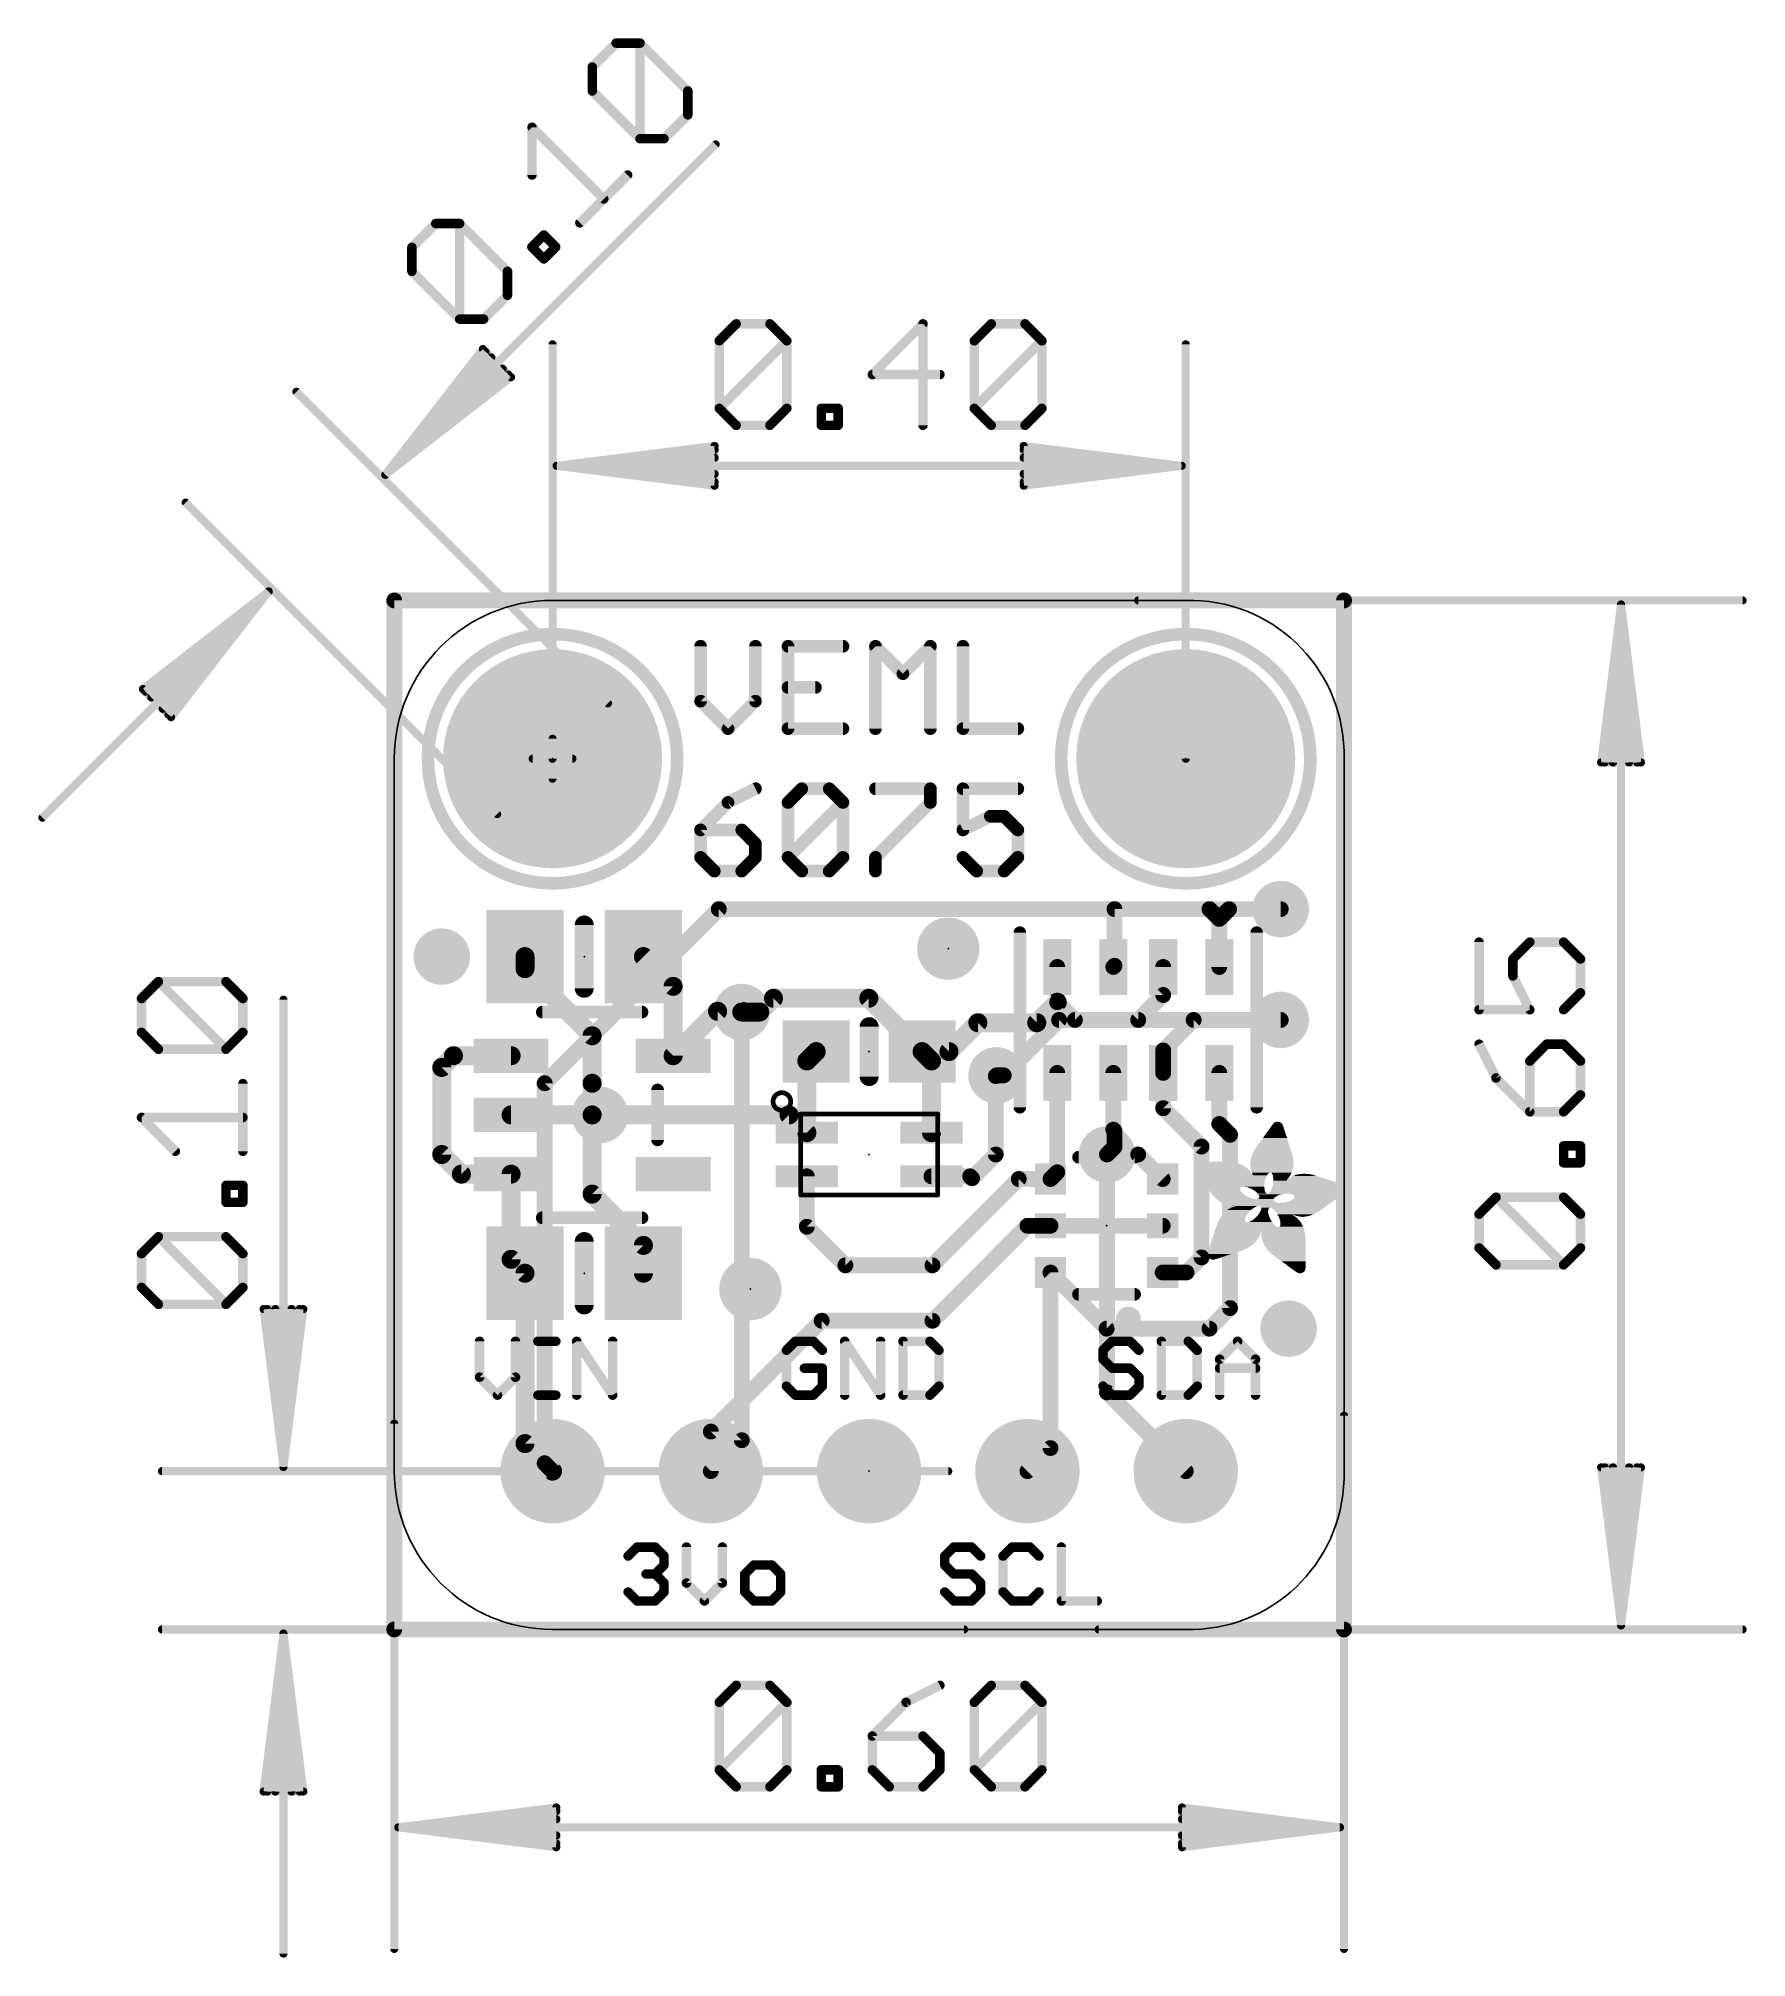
# Model space of a CAD drawing. Extents: x -5.7 to 21.7, y -5.3 to 25.5.
import ezdxf

# ---------------------------------------------------------------- set-up
doc = ezdxf.new("R2010")
doc.units = 0
for name, color, linetype in [('1', 12, 'CONTINUOUS'), ('16', 5, 'CONTINUOUS'), ('17', 110, 'CONTINUOUS'), ('18', 110, 'CONTINUOUS'), ('19', 53, 'CONTINUOUS'), ('20', 53, 'CONTINUOUS'), ('21', 40, 'CONTINUOUS'), ('23', 40, 'CONTINUOUS'), ('47', 253, 'CONTINUOUS')]:
    doc.layers.add(name, color=color, linetype=linetype)

# ---------------------------------------------------------------- blocks, each defined once
blk = doc.blocks.new('RECT')
blk.add_solid([(-0.5, -0.5), (0.5, -0.5), (-0.5, 0.5), (0.5, 0.5)])
blk = doc.blocks.new('PIE')
at = {"const_width": 0.5}
blk.add_lwpolyline([(0, -0.25, 1), (0, 0.25, 1), (0, -0.25)], format="xyb", dxfattribs=at)
blk = doc.blocks.new('ROUNDP')
at = {"const_width": 0.5}
blk.add_lwpolyline([(0, -0.25, 1), (0, 0.25, 1), (0, -0.25)], format="xyb", dxfattribs=at)
blk = doc.blocks.new('ROUNDV')
at = {"const_width": 0.5}
blk.add_lwpolyline([(0, -0.25, 1), (0, 0.25, 1), (0, -0.25)], format="xyb", dxfattribs=at)

msp = doc.modelspace()

# ---------------------------------------------------------------- linework, layer by layer
at = {"layer": '1'}
for points, const_width in [([(0, 0), (0, 16.51)], 0.254), ([(0, 16.51), (15.24, 16.51)], 0.254), ([(15.24, 16.51), (15.24, 0)], 0.254), ([(13.081, 11.557), (11.557, 11.557)], 0.254), ([(11.557, 10.648), (11.557, 11.557)], 0.254), ([(13.238, 11.4), (13.081, 11.557)], 0.254), ([(13.081, 11.557), (13.081, 11.557)], 0.254), ([(13.395, 11.557), (13.238, 11.4)], 0.254), ([(13.238, 10.629), (13.238, 11.4)], 0.254), ([(13.238, 11.4), (13.238, 11.4)], 0.254), ([(14.224, 11.557), (13.395, 11.557)], 0.254), ([(2.098, 10.602), (2.098, 10.795)], 0.3048), ([(4.4751, 10.3179), (3.998, 10.795)], 0.3048), ([(3.175, 9.525), (2.098, 10.602)], 0.3048), ([(4.4751, 9.205), (4.4751, 10.3179)], 0.3048), ([(10.638, 10.063), (10.638, 10.629)], 0.254), ([(11.538, 10.629), (11.557, 10.648)], 0.254), ([(12.338, 10.629), (12.338, 10.179)], 0.254), ([(5.8646, 9.906), (6.0852, 10.1266)], 0.3048), ([(6.0852, 10.1266), (7.6144, 10.1266)], 0.3048), ([(7.6144, 10.1266), (8.47, 9.271)], 0.3048), ([(10.3096, 9.7346), (10.638, 10.063)], 0.3048), ([(10.922, 9.779), (10.638, 10.063)], 0.254), ([(12.338, 10.179), (11.938, 9.779)], 0.254), ([(4.4751, 9.205), (5.188, 9.9179)], 0.3048), ([(5.188, 9.9179), (5.588, 9.9179)], 0.3048), ([(5.5761, 9.906), (5.8646, 9.906)], 0.3048), ([(5.588, 9.9179), (5.5761, 9.906)], 0.254), ([(8.9011, 9.271), (9.3647, 9.7346)], 0.3048), ([(9.3647, 9.7346), (10.3096, 9.7346)], 0.3048), ([(11.938, 9.779), (10.922, 9.779)], 0.254), ([(12.338, 9.29), (12.827, 9.779)], 0.254), ([(12.827, 9.779), (14.224, 9.779)], 0.254), ([(3.175, 8.763), (3.175, 9.525)], 0.3048), ([(0.762, 9.017), (0.95, 9.205)], 0.3048), ([(0.95, 9.205), (0.95, 9.205)], 0.3048), ([(0.95, 9.205), (1.8749, 9.205)], 0.3048), ([(6.62, 9.121), (6.77, 9.271)], 0.3048), ([(6.62, 7.97), (6.62, 9.121)], 0.3048), ([(8.62, 9.121), (8.47, 9.271)], 0.3048), ([(8.47, 9.271), (8.9011, 9.271)], 0.3048), ([(8.62, 7.97), (8.62, 9.121)], 0.3048), ([(12.338, 8.929), (12.338, 9.29)], 0.254), ([(0.762, 7.62), (0.762, 9.017)], 0.3048), ([(9.6639, 8.89), (9.652, 8.8781)], 0.254), ([(9.652, 8.8781), (9.652, 7.62)], 0.254), ([(10.638, 8.929), (10.638, 7.335)], 0.254), ([(11.538, 8.929), (11.538, 8.019)], 0.254), ([(12.338, 8.929), (12.338, 8.363)], 0.254), ([(13.238, 8.1096), (13.238, 8.929)], 0.254), ([(3.175, 8.255), (3.175, 8.763)], 0.3048), ([(1.8749, 8.255), (3.175, 8.255)], 0.3048), ([(3.175, 6.985), (3.175, 8.255)], 0.3048), ([(6.335, 8.255), (3.175, 8.255)], 0.3048), ([(6.62, 7.97), (6.335, 8.255)], 0.3048), ([(12.338, 8.363), (12.954, 7.747)], 0.254), ([(11.538, 8.019), (11.5565, 8.0005)], 0.254), ([(11.5565, 8.0005), (11.5565, 7.7401)], 0.254), ([(13.4112, 7.9364), (13.238, 8.1096)], 0.254), ([(13.4112, 5.1562), (13.4112, 7.9364)], 0.254), ([(1.077, 7.305), (0.762, 7.62)], 0.3048), ([(9.652, 7.62), (9.271, 7.239)], 0.254), ([(11.5565, 7.7401), (11.4364, 7.62)], 0.254), ([(11.937, 7.62), (11.4364, 7.62)], 0.254), ([(12.33, 7.227), (11.937, 7.62)], 0.254), ([(12.954, 7.747), (12.954, 5.969)], 0.254), ([(1.8749, 7.305), (1.077, 7.305)], 0.3048), ([(1.8749, 5.9381), (1.8749, 7.305)], 0.3048), ([(6.62, 7.27), (6.62, 6.461)], 0.254), ([(9.24, 7.27), (8.62, 7.27)], 0.254), ([(9.271, 7.239), (9.24, 7.27)], 0.254), ([(10.638, 7.335), (10.53, 7.227)], 0.254), ([(3.998, 6.162), (3.175, 6.985)], 0.3048), ([(8.636, 5.842), (10.021, 7.227)], 0.254), ([(10.021, 7.227), (10.53, 7.227)], 0.254), ([(6.62, 6.461), (7.239, 5.842)], 0.254), ([(10.16, 6.477), (8.636, 4.953)], 0.254), ([(10.53, 6.477), (10.16, 6.477)], 0.254), ([(10.53, 6.477), (12.33, 6.477)], 0.254), ([(3.998, 5.715), (3.998, 6.162)], 0.3048), ([(2.098, 5.715), (1.8749, 5.9381)], 0.3048), ([(2.098, 2.982), (2.098, 5.715)], 0.3048), ([(7.239, 5.842), (8.636, 5.842)], 0.254), ([(10.53, 5.727), (11.431, 4.826)], 0.254), ([(10.53, 2.91), (10.53, 5.727)], 0.254), ([(12.712, 5.727), (12.33, 5.727)], 0.254), ([(12.954, 5.969), (12.712, 5.727)], 0.254), ([(13.081, 4.826), (13.4112, 5.1562)], 0.254), ([(6.858, 4.953), (5.08, 3.175)], 0.254), ([(8.636, 4.953), (6.858, 4.953)], 0.254), ([(11.431, 4.826), (13.081, 4.826)], 0.254), ([(2.54, 2.54), (2.098, 2.982)], 0.3048), ([(5.08, 3.175), (5.08, 2.54)], 0.254), ([(10.16, 2.54), (10.53, 2.91)], 0.254), ([(15.24, 0), (0, 0)], 0.254)]:
    msp.add_lwpolyline(points, dxfattribs=dict(at, const_width=const_width))
for points, const_width in [([(0.0635, 16.51, 1), (-0.0635, 16.51)], 0.127), ([(0, 16.5735, 1), (0, 16.4465)], 0.127), ([(15.3035, 16.51, 1), (15.1765, 16.51)], 0.127), ([(15.24, 16.4465, 1), (15.24, 16.5735)], 0.127), ([(11.557, 11.6205, 1), (11.557, 11.4935)], 0.127), ([(11.6205, 11.557, 1), (11.4935, 11.557)], 0.127), ([(13.1259, 11.6019, 1), (13.0361, 11.5121)], 0.127), ([(13.1445, 11.557, 1), (13.0175, 11.557)], 0.127), ([(13.0175, 11.557, 1), (13.1445, 11.557)], 0.127), ([(13.081, 11.4935, 1), (13.081, 11.6205)], 0.127), ([(13.3015, 11.4, 1), (13.1745, 11.4)], 0.127), ([(13.3015, 11.4, 1), (13.1745, 11.4)], 0.127), ([(13.1931, 11.4449, 1), (13.2829, 11.3551)], 0.127), ([(13.1745, 11.4, 1), (13.3015, 11.4)], 0.127), ([(13.1931, 11.3551, 1), (13.2829, 11.4449)], 0.127), ([(13.395, 11.6205, 1), (13.395, 11.4935)], 0.127), ([(13.4399, 11.5121, 1), (13.3501, 11.6019)], 0.127), ([(14.224, 11.4935, 1), (14.224, 11.6205)], 0.127), ([(2.1742, 10.795, 1), (2.0218, 10.795)], 0.1524), ([(4.0519, 10.8489, 1), (3.9441, 10.7411)], 0.1524), ([(2.1519, 10.6559, 1), (2.0441, 10.5481)], 0.1524), ([(2.0218, 10.602, 1), (2.1742, 10.602)], 0.1524), ([(4.5513, 10.3179, 1), (4.3989, 10.3179)], 0.1524), ([(10.7015, 10.629, 1), (10.5745, 10.629)], 0.127), ([(11.4931, 10.6739, 1), (11.5829, 10.5841)], 0.127), ([(11.4935, 10.648, 1), (11.6205, 10.648)], 0.127), ([(11.6019, 10.6031, 1), (11.5121, 10.6929)], 0.127), ([(12.4015, 10.629, 1), (12.2745, 10.629)], 0.127), ([(13.1745, 10.629, 1), (13.3015, 10.629)], 0.127), ([(4.4212, 10.264, 1), (4.529, 10.3718)], 0.1524), ([(6.0852, 10.2028, 1), (6.0852, 10.0504)], 0.1524), ([(6.1391, 10.0727, 1), (6.0313, 10.1805)], 0.1524), ([(7.6683, 10.1805, 1), (7.5605, 10.0727)], 0.1524), ([(7.6144, 10.0504, 1), (7.6144, 10.2028)], 0.1524), ([(10.6919, 10.0091, 1), (10.5841, 10.1169)], 0.1524), ([(10.6829, 10.1079, 1), (10.5931, 10.0181)], 0.127), ([(12.2745, 10.179, 1), (12.4015, 10.179)], 0.127), ([(12.3829, 10.1341, 1), (12.2931, 10.2239)], 0.127), ([(5.188, 9.9941, 1), (5.188, 9.8417)], 0.1524), ([(5.2419, 9.864, 1), (5.1341, 9.9718)], 0.1524), ([(5.5761, 9.9822, 1), (5.5761, 9.8298)], 0.1524), ([(5.5312, 9.9509, 1), (5.621, 9.8611)], 0.127), ([(5.6329, 9.873, 1), (5.5431, 9.9628)], 0.127), ([(5.588, 9.8417, 1), (5.588, 9.9941)], 0.1524), ([(5.8107, 9.9599, 1), (5.9185, 9.8521)], 0.1524), ([(5.8646, 9.8298, 1), (5.8646, 9.9822)], 0.1524), ([(9.3647, 9.8108, 1), (9.3647, 9.6584)], 0.1524), ([(9.4186, 9.6807, 1), (9.3108, 9.7885)], 0.1524), ([(10.2557, 9.7885, 1), (10.3635, 9.6807)], 0.1524), ([(10.3096, 9.6584, 1), (10.3096, 9.8108)], 0.1524), ([(10.5745, 10.063, 1), (10.7015, 10.063)], 0.127), ([(10.922, 9.8425, 1), (10.922, 9.7155)], 0.127), ([(10.8771, 9.7341, 1), (10.9669, 9.8239)], 0.127), ([(11.8931, 9.8239, 1), (11.9829, 9.7341)], 0.127), ([(11.938, 9.7155, 1), (11.938, 9.8425)], 0.127), ([(12.827, 9.8425, 1), (12.827, 9.7155)], 0.127), ([(12.8719, 9.7341, 1), (12.7821, 9.8239)], 0.127), ([(14.224, 9.7155, 1), (14.224, 9.8425)], 0.127), ([(3.2512, 9.525, 1), (3.0988, 9.525)], 0.1524), ([(3.1211, 9.4711, 1), (3.2289, 9.5789)], 0.1524), ([(0.95, 9.2812, 1), (0.95, 9.1288)], 0.1524), ([(0.8961, 9.2589, 1), (1.0039, 9.1511)], 0.1524), ([(1.0039, 9.1511, 1), (0.8961, 9.2589)], 0.1524), ([(1.0039, 9.1511, 1), (0.8961, 9.2589)], 0.1524), ([(1.8749, 9.1288, 1), (1.8749, 9.2812)], 0.1524), ([(4.4212, 9.2589, 1), (4.529, 9.1511)], 0.1524), ([(4.3989, 9.205, 1), (4.5513, 9.205)], 0.1524), ([(6.6962, 9.121, 1), (6.5438, 9.121)], 0.1524), ([(6.5661, 9.1749, 1), (6.6739, 9.0671)], 0.1524), ([(6.8239, 9.2171, 1), (6.7161, 9.3249)], 0.1524), ([(8.5239, 9.3249, 1), (8.4161, 9.2171)], 0.1524), ([(8.47, 9.3472, 1), (8.47, 9.1948)], 0.1524), ([(8.4161, 9.2171, 1), (8.5239, 9.3249)], 0.1524), ([(8.6962, 9.121, 1), (8.5438, 9.121)], 0.1524), ([(8.5661, 9.0671, 1), (8.6739, 9.1749)], 0.1524), ([(8.8472, 9.3249, 1), (8.955, 9.2171)], 0.1524), ([(8.9011, 9.1948, 1), (8.9011, 9.3472)], 0.1524), ([(12.4015, 9.29, 1), (12.2745, 9.29)], 0.127), ([(12.2931, 9.3349, 1), (12.3829, 9.2451)], 0.127), ([(0.8382, 9.017, 1), (0.6858, 9.017)], 0.1524), ([(0.7081, 9.0709, 1), (0.8159, 8.9631)], 0.1524), ([(9.7155, 8.8781, 1), (9.5885, 8.8781)], 0.127), ([(9.6071, 8.923, 1), (9.6969, 8.8332)], 0.127), ([(9.7088, 8.8451, 1), (9.619, 8.9349)], 0.127), ([(10.7015, 8.929, 1), (10.5745, 8.929)], 0.127), ([(11.6015, 8.929, 1), (11.4745, 8.929)], 0.127), ([(12.4015, 8.929, 1), (12.2745, 8.929)], 0.127), ([(12.2745, 8.929, 1), (12.4015, 8.929)], 0.127), ([(13.3015, 8.929, 1), (13.1745, 8.929)], 0.127), ([(3.2512, 8.763, 1), (3.0988, 8.763)], 0.1524), ([(3.0988, 8.763, 1), (3.2512, 8.763)], 0.1524), ([(1.8749, 8.3312, 1), (1.8749, 8.1788)], 0.1524), ([(3.2512, 8.255, 1), (3.0988, 8.255)], 0.1524), ([(3.175, 8.3312, 1), (3.175, 8.1788)], 0.1524), ([(3.0988, 8.255, 1), (3.2512, 8.255)], 0.1524), ([(3.175, 8.1788, 1), (3.175, 8.3312)], 0.1524), ([(6.3889, 8.3089, 1), (6.2811, 8.2011)], 0.1524), ([(6.335, 8.1788, 1), (6.335, 8.3312)], 0.1524), ([(12.3829, 8.4079, 1), (12.2931, 8.3181)], 0.127), ([(12.2745, 8.363, 1), (12.4015, 8.363)], 0.127), ([(6.5438, 7.97, 1), (6.6962, 7.97)], 0.1524), ([(6.5661, 7.9161, 1), (6.6739, 8.0239)], 0.1524), ([(8.5438, 7.97, 1), (8.6962, 7.97)], 0.1524), ([(11.5829, 8.0639, 1), (11.4931, 7.9741)], 0.127), ([(11.4745, 8.019, 1), (11.6015, 8.019)], 0.127), ([(11.62, 8.0005, 1), (11.493, 8.0005)], 0.127), ([(11.5116, 7.9556, 1), (11.6014, 8.0454)], 0.127), ([(13.2829, 8.1545, 1), (13.1931, 8.0647)], 0.127), ([(13.1745, 8.1096, 1), (13.3015, 8.1096)], 0.127), ([(13.4747, 7.9364, 1), (13.3477, 7.9364)], 0.127), ([(13.3663, 7.8915, 1), (13.4561, 7.9813)], 0.127), ([(0.8159, 7.6739, 1), (0.7081, 7.5661)], 0.1524), ([(9.6969, 7.5751, 1), (9.6071, 7.6649)], 0.127), ([(11.4364, 7.6835, 1), (11.4364, 7.5565)], 0.127), ([(11.3915, 7.6649, 1), (11.4813, 7.5751)], 0.127), ([(11.493, 7.7401, 1), (11.62, 7.7401)], 0.127), ([(11.6014, 7.6952, 1), (11.5116, 7.785)], 0.127), ([(11.9819, 7.6649, 1), (11.8921, 7.5751)], 0.127), ([(11.937, 7.5565, 1), (11.937, 7.6835)], 0.127), ([(13.0175, 7.747, 1), (12.8905, 7.747)], 0.127), ([(12.9091, 7.7021, 1), (12.9989, 7.7919)], 0.127), ([(0.6858, 7.62, 1), (0.8382, 7.62)], 0.1524), ([(1.077, 7.3812, 1), (1.077, 7.2288)], 0.1524), ([(1.0231, 7.2511, 1), (1.1309, 7.3589)], 0.1524), ([(1.9511, 7.305, 1), (1.7987, 7.305)], 0.1524), ([(1.8749, 7.2288, 1), (1.8749, 7.3812)], 0.1524), ([(6.6835, 7.27, 1), (6.5565, 7.27)], 0.127), ([(8.62, 7.3335, 1), (8.62, 7.2065)], 0.127), ([(9.2849, 7.3149, 1), (9.1951, 7.2251)], 0.127), ([(9.24, 7.2065, 1), (9.24, 7.3335)], 0.127), ([(9.5885, 7.62, 1), (9.7155, 7.62)], 0.127), ([(10.5745, 7.335, 1), (10.7015, 7.335)], 0.127), ([(10.6829, 7.2901, 1), (10.5931, 7.3799)], 0.127), ([(3.2289, 7.0389, 1), (3.1211, 6.9311)], 0.1524), ([(9.2261, 7.2839, 1), (9.3159, 7.1941)], 0.127), ([(9.2261, 7.1941, 1), (9.3159, 7.2839)], 0.127), ([(10.021, 7.2905, 1), (10.021, 7.1635)], 0.127), ([(10.0659, 7.1821, 1), (9.9761, 7.2719)], 0.127), ([(10.4851, 7.2719, 1), (10.5749, 7.1821)], 0.127), ([(10.53, 7.1635, 1), (10.53, 7.2905)], 0.127), ([(12.2851, 7.1821, 1), (12.3749, 7.2719)], 0.127), ([(3.0988, 6.985, 1), (3.2512, 6.985)], 0.1524), ([(6.6649, 6.5059, 1), (6.5751, 6.4161)], 0.127), ([(6.5565, 6.461, 1), (6.6835, 6.461)], 0.127), ([(10.16, 6.5405, 1), (10.16, 6.4135)], 0.127), ([(10.2049, 6.4321, 1), (10.1151, 6.5219)], 0.127), ([(10.53, 6.5405, 1), (10.53, 6.4135)], 0.127), ([(10.53, 6.4135, 1), (10.53, 6.5405)], 0.127), ([(12.33, 6.4135, 1), (12.33, 6.5405)], 0.127), ([(4.0742, 6.162, 1), (3.9218, 6.162)], 0.1524), ([(3.9441, 6.1081, 1), (4.0519, 6.2159)], 0.1524), ([(1.9288, 5.992, 1), (1.821, 5.8842)], 0.1524), ([(1.7987, 5.9381, 1), (1.9511, 5.9381)], 0.1524), ([(2.1742, 5.715, 1), (2.0218, 5.715)], 0.1524), ([(7.239, 5.9055, 1), (7.239, 5.7785)], 0.127), ([(7.1941, 5.7971, 1), (7.2839, 5.8869)], 0.127), ([(8.5911, 5.8869, 1), (8.6809, 5.7971)], 0.127), ([(8.636, 5.7785, 1), (8.636, 5.9055)], 0.127), ([(10.5749, 5.7719, 1), (10.4851, 5.6821)], 0.127), ([(10.5935, 5.727, 1), (10.4665, 5.727)], 0.127), ([(12.33, 5.7905, 1), (12.33, 5.6635)], 0.127), ([(12.712, 5.6635, 1), (12.712, 5.7905)], 0.127), ([(12.8905, 5.969, 1), (13.0175, 5.969)], 0.127), ([(12.9989, 5.9241, 1), (12.9091, 6.0139)], 0.127), ([(2.0441, 5.6611, 1), (2.1519, 5.7689)], 0.1524), ([(3.9218, 5.715, 1), (4.0742, 5.715)], 0.1524), ([(12.6671, 5.7719, 1), (12.7569, 5.6821)], 0.127), ([(13.4561, 5.1113, 1), (13.3663, 5.2011)], 0.127), ([(6.858, 5.0165, 1), (6.858, 4.8895)], 0.127), ([(6.9029, 4.9081, 1), (6.8131, 4.9979)], 0.127), ([(8.5911, 4.9979, 1), (8.6809, 4.9081)], 0.127), ([(8.636, 4.8895, 1), (8.636, 5.0165)], 0.127), ([(11.431, 4.8895, 1), (11.431, 4.7625)], 0.127), ([(11.3861, 4.7811, 1), (11.4759, 4.8709)], 0.127), ([(13.0361, 4.8709, 1), (13.1259, 4.7811)], 0.127), ([(13.081, 4.7625, 1), (13.081, 4.8895)], 0.127), ([(13.3477, 5.1562, 1), (13.4747, 5.1562)], 0.127), ([(2.1519, 3.0359, 1), (2.0441, 2.9281)], 0.1524), ([(5.1435, 3.175, 1), (5.0165, 3.175)], 0.127), ([(5.0351, 3.2199, 1), (5.1249, 3.1301)], 0.127), ([(2.0218, 2.982, 1), (2.1742, 2.982)], 0.1524), ([(10.4665, 2.91, 1), (10.5935, 2.91)], 0.127), ([(10.5749, 2.8651, 1), (10.4851, 2.9549)], 0.127), ([(2.4861, 2.4861, 1), (2.5939, 2.5939)], 0.1524), ([(5.0165, 2.54, 1), (5.1435, 2.54)], 0.127), ([(10.1151, 2.5849, 1), (10.2049, 2.4951)], 0.127), ([(0, 0.0635, 1), (0, -0.0635)], 0.127), ([(-0.0635, 0, 1), (0.0635, 0)], 0.127), ([(15.1765, 0, 1), (15.3035, 0)], 0.127), ([(15.24, -0.0635, 1), (15.24, 0.0635)], 0.127)]:
    msp.add_lwpolyline(points, format="xyb", dxfattribs=dict(at, const_width=const_width))
at = {"layer": '16', "const_width": 0.254}
for points in [[(0, 0), (0, 16.51)], [(0, 16.51), (15.24, 16.51)], [(15.24, 16.51), (15.24, 0)], [(5.207, 11.557), (2.413, 8.763)], [(5.207, 11.557), (14.224, 11.557)], [(5.5761, 9.906), (5.5761, 3.0361)], [(10.668, 9.779), (9.779, 8.89)], [(14.224, 9.779), (10.668, 9.779)], [(9.779, 8.89), (9.6639, 8.89)], [(2.413, 8.763), (2.413, 2.667)], [(11.4364, 7.62), (11.4364, 3.8036)], [(11.4364, 3.8036), (12.7, 2.54)], [(5.5761, 3.0361), (5.08, 2.54)], [(2.413, 2.667), (2.54, 2.54)], [(2.413, 2.667), (2.54, 2.54)], [(15.24, 0), (0, 0)]]:
    msp.add_lwpolyline(points, dxfattribs=at)
at = {"layer": '16', "const_width": 0.127}
for points in [[(0.0635, 16.51, 1), (-0.0635, 16.51)], [(0, 16.5735, 1), (0, 16.4465)], [(15.3035, 16.51, 1), (15.1765, 16.51)], [(15.24, 16.4465, 1), (15.24, 16.5735)], [(5.207, 11.6205, 1), (5.207, 11.4935)], [(5.2519, 11.5121, 1), (5.1621, 11.6019)], [(14.224, 11.4935, 1), (14.224, 11.6205)], [(5.6396, 9.906, 1), (5.5126, 9.906)], [(10.668, 9.8425, 1), (10.668, 9.7155)], [(10.7129, 9.7341, 1), (10.6231, 9.8239)], [(14.224, 9.7155, 1), (14.224, 9.8425)], [(9.6639, 8.9535, 1), (9.6639, 8.8265)], [(9.7341, 8.9349, 1), (9.8239, 8.8451)], [(9.779, 8.8265, 1), (9.779, 8.9535)], [(2.4765, 8.763, 1), (2.3495, 8.763)], [(2.3681, 8.8079, 1), (2.4579, 8.7181)], [(11.4999, 7.62, 1), (11.3729, 7.62)], [(11.4813, 3.8485, 1), (11.3915, 3.7587)], [(11.3729, 3.8036, 1), (11.4999, 3.8036)], [(5.5126, 3.0361, 1), (5.6396, 3.0361)], [(5.621, 2.9912, 1), (5.5312, 3.081)], [(2.4579, 2.7119, 1), (2.3681, 2.6221)], [(2.4579, 2.7119, 1), (2.3681, 2.6221)], [(2.3495, 2.667, 1), (2.4765, 2.667)], [(2.4951, 2.4951, 1), (2.5849, 2.5849)], [(2.4951, 2.4951, 1), (2.5849, 2.5849)], [(5.0351, 2.5849, 1), (5.1249, 2.4951)], [(12.6551, 2.4951, 1), (12.7449, 2.5849)], [(0, 0.0635, 1), (0, -0.0635)], [(-0.0635, 0, 1), (0.0635, 0)], [(15.1765, 0, 1), (15.3035, 0)], [(15.24, -0.0635, 1), (15.24, 0.0635)]]:
    msp.add_lwpolyline(points, format="xyb", dxfattribs=at)
at = {"layer": '19'}
for p, q in [((13.238, 10.629), (13.238, 10.629)), ((14.224, 9.779), (14.224, 9.779))]:
    msp.add_line(p, q, dxfattribs=at)
at = {"layer": '20'}
for p, q in [((2.54, 16.51), (12.7, 16.51)), ((0, 2.54), (0, 13.97)), ((15.24, 14.097), (15.24, 2.413)), ((12.7, 0), (2.54, 0))]:
    msp.add_line(p, q, dxfattribs=at)
for centre, radius, start, end in [((2.54, 13.97), 2.54, 90, 180), ((12.7635, 14.0335), 2.4773, 1.4688, 91.4688), ((2.54, 2.54), 2.54, 180, 270), ((12.7635, 2.4765), 2.4773, 268.5312, 358.5312)]:
    msp.add_arc(centre, radius, start, end, dxfattribs=at)
at = {"layer": '21'}
for points, const_width in [([(2.54, 11.97, 1), (2.54, 15.97, 1), (2.54, 11.97)], 0.2032), ([(12.7, 11.97, 1), (12.7, 15.97, 1), (12.7, 11.97)], 0.2032), ([(4.9658, 15.7745, 1), (4.8642, 15.7745)], 0.1016), ([(5.8471, 15.7745, 1), (5.7455, 15.7745)], 0.1016), ([(6.3183, 15.8253, 1), (6.3183, 15.7237)], 0.1016), ([(6.3691, 15.7745, 1), (6.2675, 15.7745)], 0.1016), ([(7.1996, 15.7237, 1), (7.1996, 15.8253)], 0.1016), ([(7.7724, 15.7745, 1), (7.6708, 15.7745)], 0.1016), ([(7.7575, 15.8104, 1), (7.6857, 15.7386)], 0.1016), ([(8.6537, 15.7745, 1), (8.5521, 15.7745)], 0.1016), ([(8.6388, 15.7386, 1), (8.567, 15.8104)], 0.1016), ([(9.1757, 15.7745, 1), (9.0741, 15.7745)], 0.1016), ([(8.1263, 15.3698, 1), (8.1982, 15.298)], 0.1016), ([(8.1263, 15.298, 1), (8.1982, 15.3698)], 0.1016), ([(6.3183, 15.1644, 1), (6.3183, 15.0628)], 0.1016), ([(6.759, 15.0628, 1), (6.759, 15.1644)], 0.1016), ([(4.951, 14.9292, 1), (4.8791, 14.8573)], 0.1016), ([(4.8642, 14.8932, 1), (4.9658, 14.8932)], 0.1016), ([(5.7455, 14.8932, 1), (5.8471, 14.8932)], 0.1016), ([(5.8322, 14.8573, 1), (5.7604, 14.9292)], 0.1016), ([(5.3198, 14.4885, 1), (5.3916, 14.4167)], 0.1016), ([(5.3198, 14.4167, 1), (5.3916, 14.4885)], 0.1016), ([(6.3183, 14.5034, 1), (6.3183, 14.4018)], 0.1016), ([(6.2675, 14.4526, 1), (6.3691, 14.4526)], 0.1016), ([(7.1996, 14.4018, 1), (7.1996, 14.5034)], 0.1016), ([(7.6708, 14.4526, 1), (7.7724, 14.4526)], 0.1016), ([(8.5521, 14.4526, 1), (8.6537, 14.4526)], 0.1016), ([(9.1249, 14.5034, 1), (9.1249, 14.4018)], 0.1016), ([(9.0741, 14.4526, 1), (9.1757, 14.4526)], 0.1016), ([(10.0062, 14.4018, 1), (10.0062, 14.5034)], 0.1016), ([(5.819, 13.4431, 1), (5.7736, 13.534)], 0.1016), ([(6.5386, 13.5393, 1), (6.5386, 13.4377)], 0.1016), ([(6.5746, 13.4526, 1), (6.5027, 13.5244)], 0.1016), ([(7.0152, 13.5244, 1), (6.9434, 13.4526)], 0.1016), ([(6.9793, 13.4377, 1), (6.9793, 13.5393)], 0.1016), ([(7.7216, 13.5393, 1), (7.7216, 13.4377)], 0.1016), ([(8.6537, 13.4885, 1), (8.5521, 13.4885)], 0.1016), ([(8.6029, 13.4377, 1), (8.6029, 13.5393)], 0.1016), ([(9.1249, 13.5393, 1), (9.1249, 13.4377)], 0.1016), ([(9.1757, 13.4885, 1), (9.0741, 13.4885)], 0.1016), ([(10.0062, 13.4377, 1), (10.0062, 13.5393)], 0.1016), ([(5.333, 13.3136, 1), (5.3784, 13.2228)], 0.1016), ([(5.3916, 13.2323, 1), (5.3198, 13.3041)], 0.1016), ([(6.3691, 13.2682, 1), (6.2675, 13.2682)], 0.1016), ([(6.2824, 13.3041, 1), (6.3542, 13.2323)], 0.1016), ([(7.2504, 13.2682, 1), (7.1488, 13.2682)], 0.1016), ([(7.2355, 13.2323, 1), (7.1637, 13.3041)], 0.1016), ([(7.1637, 13.2323, 1), (7.2355, 13.3041)], 0.1016), ([(8.5521, 13.2682, 1), (8.6537, 13.2682)], 0.1016), ([(8.6388, 13.2323, 1), (8.567, 13.3041)], 0.1016), ([(9.5655, 13.0987, 1), (9.5655, 12.9971)], 0.1016), ([(9.5882, 13.0024, 1), (9.5428, 13.0933)], 0.1016), ([(9.8218, 13.0838, 1), (9.7499, 13.012)], 0.1016), ([(9.7858, 12.9971, 1), (9.7858, 13.0987)], 0.1016), ([(4.9658, 12.8276, 1), (4.8642, 12.8276)], 0.1016), ([(4.915, 12.8784, 1), (4.915, 12.7768)], 0.1016), ([(4.8791, 12.8635, 1), (4.951, 12.7916)], 0.1016), ([(5.6119, 12.8635, 1), (5.5401, 12.7916)], 0.1016), ([(5.576, 12.7768, 1), (5.576, 12.8784)], 0.1016), ([(5.8471, 12.6072, 1), (5.7455, 12.6072)], 0.1016), ([(5.7604, 12.5713, 1), (5.8322, 12.6432)], 0.1016), ([(9.1022, 12.873, 1), (9.1476, 12.7821)], 0.1016), ([(9.0741, 12.8276, 1), (9.1757, 12.8276)], 0.1016), ([(10.057, 12.8276, 1), (9.9554, 12.8276)], 0.1016), ([(9.9702, 12.7916, 1), (10.0421, 12.8635)], 0.1016), ([(4.951, 12.4228, 1), (4.8791, 12.351)], 0.1016), ([(4.8642, 12.3869, 1), (4.9658, 12.3869)], 0.1016), ([(5.7455, 12.3869, 1), (5.8471, 12.3869)], 0.1016), ([(5.8322, 12.351, 1), (5.7604, 12.4228)], 0.1016), ([(6.3542, 12.4228, 1), (6.2824, 12.351)], 0.1016), ([(6.2824, 12.4228, 1), (6.3542, 12.351)], 0.1016), ([(6.2675, 12.3869, 1), (6.3691, 12.3869)], 0.1016), ([(7.1488, 12.3869, 1), (7.2504, 12.3869)], 0.1016), ([(7.2355, 12.351, 1), (7.1637, 12.4228)], 0.1016), ([(7.7724, 12.3869, 1), (7.6708, 12.3869)], 0.1016), ([(7.6857, 12.4228, 1), (7.7575, 12.351)], 0.1016), ([(9.1608, 12.4228, 1), (9.089, 12.351)], 0.1016), ([(9.9554, 12.3869, 1), (10.057, 12.3869)], 0.1016), ([(10.0421, 12.351, 1), (9.9702, 12.4228)], 0.1016), ([(5.1354, 12.2174, 1), (5.1354, 12.1158)], 0.1016), ([(5.0994, 12.1307, 1), (5.1713, 12.2025)], 0.1016), ([(5.5401, 12.2025, 1), (5.6119, 12.1307)], 0.1016), ([(5.576, 12.1158, 1), (5.576, 12.2174)], 0.1016), ([(6.5386, 12.2174, 1), (6.5386, 12.1158)], 0.1016), ([(6.5027, 12.1307, 1), (6.5746, 12.2025)], 0.1016), ([(6.9434, 12.2025, 1), (7.0152, 12.1307)], 0.1016), ([(6.9793, 12.1158, 1), (6.9793, 12.2174)], 0.1016), ([(7.6708, 12.1666, 1), (7.7724, 12.1666)], 0.1016), ([(9.3452, 12.2174, 1), (9.3452, 12.1158)], 0.1016), ([(9.3093, 12.1307, 1), (9.3811, 12.2025)], 0.1016), ([(9.7499, 12.2025, 1), (9.8218, 12.1307)], 0.1016), ([(9.7858, 12.1158, 1), (9.7858, 12.2174)], 0.1016), ([(3.1242, 11.303, 1), (2.9718, 11.303)], 0.1524), ([(10.0888, 11.179, 1), (9.9872, 11.179)], 0.1016), ([(13.8888, 11.179, 1), (13.7872, 11.179)], 0.1016), ([(2.9718, 10.287, 1), (3.1242, 10.287)], 0.1524), ([(2.375, 9.9558, 1), (2.375, 9.8542)], 0.1016), ([(3.975, 9.8542, 1), (3.975, 9.9558)], 0.1016), ([(7.6962, 9.671, 1), (7.5438, 9.671)], 0.1524), ([(7.5438, 8.871, 1), (7.6962, 8.871)], 0.1524), ([(4.2758, 8.655, 1), (4.1742, 8.655)], 0.1016), ([(6.22, 8.3286, 1), (6.22, 8.6114, 1), (6.22, 8.3286)], 0.0762), ([(9.9872, 8.379, 1), (10.0888, 8.379)], 0.1016), ([(13.7872, 8.379, 1), (13.8888, 8.379)], 0.1016), ([(6.52, 8.289, 1), (6.52, 8.2509)], 0.0381), ([(6.5391, 8.27, 1), (6.501, 8.27)], 0.0381), ([(8.7391, 8.27, 1), (8.701, 8.27)], 0.0381), ([(8.72, 8.2509, 1), (8.72, 8.289)], 0.0381), ([(4.1742, 7.855, 1), (4.2758, 7.855)], 0.1016), ([(10.98, 7.6278, 1), (10.98, 7.5262)], 0.1016), ([(11.88, 7.5262, 1), (11.88, 7.6278)], 0.1016), ([(6.52, 6.9891, 1), (6.52, 6.951)], 0.0381), ([(6.501, 6.97, 1), (6.5391, 6.97)], 0.0381), ([(8.701, 6.97, 1), (8.7391, 6.97)], 0.0381), ([(8.72, 6.951, 1), (8.72, 6.9891)], 0.0381), ([(2.375, 6.6558, 1), (2.375, 6.5542)], 0.1016), ([(3.975, 6.5542, 1), (3.975, 6.6558)], 0.1016), ([(3.1242, 6.223, 1), (2.9718, 6.223)], 0.1524), ([(2.9718, 5.207, 1), (3.1242, 5.207)], 0.1524), ([(10.98, 5.4278, 1), (10.98, 5.3262)], 0.1016), ([(11.88, 5.3262, 1), (11.88, 5.4278)], 0.1016), ([(11.78, 4.877, 1), (11.78, 5.077, 1), (11.78, 4.877)], 0.2032), ([(1.4069, 4.6235, 1), (1.3307, 4.6235)], 0.0762), ([(1.9832, 4.6235, 1), (1.907, 4.6235)], 0.0762), ([(2.3044, 4.6616, 1), (2.3044, 4.5854)], 0.0762), ([(2.4865, 4.6235, 1), (2.4103, 4.6235)], 0.0762), ([(2.5925, 4.5854, 1), (2.5925, 4.6616)], 0.0762), ([(2.9597, 4.6447, 1), (2.8963, 4.6024)], 0.0762), ([(2.9661, 4.6235, 1), (2.8899, 4.6235)], 0.0762), ([(3.5424, 4.6235, 1), (3.4662, 4.6235)], 0.0762), ([(6.437, 4.6616, 1), (6.437, 4.5854)], 0.0762), ([(6.4639, 4.5966, 1), (6.41, 4.6505)], 0.0762), ([(6.752, 4.6505, 1), (6.6981, 4.5966)], 0.0762), ([(6.7251, 4.5854, 1), (6.7251, 4.6616)], 0.0762), ([(7.2601, 4.6447, 1), (7.1967, 4.6024)], 0.0762), ([(7.2665, 4.6235, 1), (7.1903, 4.6235)], 0.0762), ([(7.8428, 4.6235, 1), (7.7666, 4.6235)], 0.0762), ([(8.2021, 4.6235, 1), (8.1259, 4.6235)], 0.0762), ([(8.164, 4.6616, 1), (8.164, 4.5854)], 0.0762), ([(8.6231, 4.6505, 1), (8.5692, 4.5966)], 0.0762), ([(8.5961, 4.5854, 1), (8.5961, 4.6616)], 0.0762), ([(11.517, 4.6616, 1), (11.517, 4.5854)], 0.0762), ([(11.5439, 4.5966, 1), (11.49, 4.6505)], 0.0762), ([(11.832, 4.6505, 1), (11.7781, 4.5966)], 0.0762), ([(11.8051, 4.5854, 1), (11.8051, 4.6616)], 0.0762), ([(12.3465, 4.6235, 1), (12.2703, 4.6235)], 0.0762), ([(12.3084, 4.6616, 1), (12.3084, 4.5854)], 0.0762), ([(12.7676, 4.6505, 1), (12.7137, 4.5966)], 0.0762), ([(12.7406, 4.5854, 1), (12.7406, 4.6616)], 0.0762), ([(13.559, 4.6505, 1), (13.5051, 4.5966)], 0.0762), ([(13.559, 4.5966, 1), (13.5051, 4.6505)], 0.0762), ([(6.331, 4.4795, 1), (6.2548, 4.4795)], 0.0762), ([(6.266, 4.5064, 1), (6.3199, 4.4525)], 0.0762), ([(6.8422, 4.4525, 1), (6.8961, 4.5064)], 0.0762), ([(8.7783, 4.4795, 1), (8.7021, 4.4795)], 0.0762), ([(8.7132, 4.4525, 1), (8.7671, 4.5064)], 0.0762), ([(11.411, 4.4795, 1), (11.3348, 4.4795)], 0.0762), ([(11.346, 4.5064, 1), (11.3999, 4.4525)], 0.0762), ([(11.3999, 4.3624, 1), (11.346, 4.3085)], 0.0762), ([(11.3348, 4.3354, 1), (11.411, 4.3354)], 0.0762), ([(11.9222, 4.4525, 1), (11.9761, 4.5064)], 0.0762), ([(12.9228, 4.4795, 1), (12.8466, 4.4795)], 0.0762), ([(12.8577, 4.4525, 1), (12.9116, 4.5064)], 0.0762), ([(13.217, 4.3624, 1), (13.2709, 4.3085)], 0.0762), ([(13.2821, 4.3354, 1), (13.2059, 4.3354)], 0.0762), ([(13.8583, 4.3354, 1), (13.7821, 4.3354)], 0.0762), ([(13.7932, 4.3085, 1), (13.8471, 4.3624)], 0.0762), ([(1.3958, 4.0743, 1), (1.3419, 4.0204)], 0.0762), ([(1.3307, 4.0473, 1), (1.4069, 4.0473)], 0.0762), ([(1.907, 4.0473, 1), (1.9832, 4.0473)], 0.0762), ([(1.972, 4.0204, 1), (1.9181, 4.0743)], 0.0762), ([(6.581, 4.2295, 1), (6.581, 4.1533)], 0.0762), ([(6.9072, 4.1914, 1), (6.831, 4.1914)], 0.0762), ([(6.8691, 4.1533, 1), (6.8691, 4.2295)], 0.0762), ([(11.517, 4.2295, 1), (11.517, 4.1533)], 0.0762), ([(11.49, 4.1644, 1), (11.5439, 4.2183)], 0.0762), ([(11.832, 4.2183, 1), (11.7781, 4.1644)], 0.0762), ([(11.8051, 4.1533, 1), (11.8051, 4.2295)], 0.0762), ([(11.9872, 4.0473, 1), (11.911, 4.0473)], 0.0762), ([(11.9222, 4.0204, 1), (11.9761, 4.0743)], 0.0762), ([(13.244, 4.2295, 1), (13.244, 4.1533)], 0.0762), ([(13.8202, 4.1533, 1), (13.8202, 4.2295)], 0.0762), ([(1.63, 3.7861, 1), (1.6839, 3.7323)], 0.0762), ([(1.63, 3.7323, 1), (1.6839, 3.7861)], 0.0762), ([(2.3044, 3.7973, 1), (2.3044, 3.7211)], 0.0762), ([(2.4103, 3.7592, 1), (2.4865, 3.7592)], 0.0762), ([(2.5925, 3.7211, 1), (2.5925, 3.7973)], 0.0762), ([(2.8899, 3.7592, 1), (2.9661, 3.7592)], 0.0762), ([(3.4662, 3.7592, 1), (3.5424, 3.7592)], 0.0762), ([(3.4726, 3.7381, 1), (3.536, 3.7803)], 0.0762), ([(6.3199, 3.9302, 1), (6.266, 3.8763)], 0.0762), ([(6.2548, 3.9033, 1), (6.331, 3.9033)], 0.0762), ([(6.437, 3.7973, 1), (6.437, 3.7211)], 0.0762), ([(6.41, 3.7323, 1), (6.4639, 3.7861)], 0.0762), ([(6.6981, 3.7861, 1), (6.752, 3.7323)], 0.0762), ([(6.7251, 3.7211, 1), (6.7251, 3.7973)], 0.0762), ([(6.831, 3.9033, 1), (6.9072, 3.9033)], 0.0762), ([(6.8961, 3.8763, 1), (6.8422, 3.9302)], 0.0762), ([(7.1903, 3.7592, 1), (7.2665, 3.7592)], 0.0762), ([(7.7666, 3.7592, 1), (7.8428, 3.7592)], 0.0762), ([(7.773, 3.7381, 1), (7.8364, 3.7803)], 0.0762), ([(8.164, 3.7973, 1), (8.164, 3.7211)], 0.0762), ([(8.1259, 3.7592, 1), (8.2021, 3.7592)], 0.0762), ([(8.5692, 3.7861, 1), (8.6231, 3.7323)], 0.0762), ([(8.5961, 3.7211, 1), (8.5961, 3.7973)], 0.0762), ([(8.7021, 3.9033, 1), (8.7783, 3.9033)], 0.0762), ([(8.7671, 3.8763, 1), (8.7132, 3.9302)], 0.0762), ([(11.3999, 3.9302, 1), (11.346, 3.8763)], 0.0762), ([(11.517, 3.7973, 1), (11.517, 3.7211)], 0.0762), ([(11.49, 3.7323, 1), (11.5439, 3.7861)], 0.0762), ([(11.7781, 3.7861, 1), (11.832, 3.7323)], 0.0762), ([(11.8051, 3.7211, 1), (11.8051, 3.7973)], 0.0762), ([(11.911, 3.9033, 1), (11.9872, 3.9033)], 0.0762), ([(11.9761, 3.8763, 1), (11.9222, 3.9302)], 0.0762), ([(12.3084, 3.7973, 1), (12.3084, 3.7211)], 0.0762), ([(12.2703, 3.7592, 1), (12.3465, 3.7592)], 0.0762), ([(12.7137, 3.7861, 1), (12.7676, 3.7323)], 0.0762), ([(12.7406, 3.7211, 1), (12.7406, 3.7973)], 0.0762), ([(12.8466, 3.9033, 1), (12.9228, 3.9033)], 0.0762), ([(12.9116, 3.8763, 1), (12.8577, 3.9302)], 0.0762), ([(13.2059, 3.7592, 1), (13.2821, 3.7592)], 0.0762), ([(13.7821, 3.7592, 1), (13.8583, 3.7592)], 0.0762), ([(3.726, 1.2044, 1), (3.7799, 1.1505)], 0.0762), ([(3.897, 1.3596, 1), (3.897, 1.2834)], 0.0762), ([(3.9239, 1.2946, 1), (3.87, 1.3485)], 0.0762), ([(4.212, 1.3485, 1), (4.1581, 1.2946)], 0.0762), ([(4.1851, 1.2834, 1), (4.1851, 1.3596)], 0.0762), ([(4.3672, 1.1775, 1), (4.291, 1.1775)], 0.0762), ([(4.3022, 1.1505, 1), (4.3561, 1.2044)], 0.0762), ([(4.7265, 1.3215, 1), (4.6503, 1.3215)], 0.0762), ([(5.3028, 1.3215, 1), (5.2266, 1.3215)], 0.0762), ([(8.871, 1.1775, 1), (8.7948, 1.1775)], 0.0762), ([(8.806, 1.2044, 1), (8.8599, 1.1505)], 0.0762), ([(8.977, 1.3596, 1), (8.977, 1.2834)], 0.0762), ([(9.0039, 1.2946, 1), (8.95, 1.3485)], 0.0762), ([(9.292, 1.3485, 1), (9.2381, 1.2946)], 0.0762), ([(9.2651, 1.2834, 1), (9.2651, 1.3596)], 0.0762), ([(9.3822, 1.1505, 1), (9.4361, 1.2044)], 0.0762), ([(9.8065, 1.1775, 1), (9.7303, 1.1775)], 0.0762), ([(9.7415, 1.2044, 1), (9.7954, 1.1505)], 0.0762), ([(9.9125, 1.3596, 1), (9.9125, 1.2834)], 0.0762), ([(9.9394, 1.2946, 1), (9.8856, 1.3485)], 0.0762), ([(10.2276, 1.3485, 1), (10.1737, 1.2946)], 0.0762), ([(10.2006, 1.2834, 1), (10.2006, 1.3596)], 0.0762), ([(10.3177, 1.1505, 1), (10.3716, 1.2044)], 0.0762), ([(10.7421, 1.3215, 1), (10.6659, 1.3215)], 0.0762), ([(4.041, 0.9275, 1), (4.041, 0.8513)], 0.0762), ([(4.212, 0.9163, 1), (4.1581, 0.8624)], 0.0762), ([(4.1581, 0.9163, 1), (4.212, 0.8624)], 0.0762), ([(4.1851, 0.8513, 1), (4.1851, 0.9275)], 0.0762), ([(4.291, 1.0334, 1), (4.3672, 1.0334)], 0.0762), ([(4.3561, 1.0065, 1), (4.3022, 1.0604)], 0.0762), ([(5.597, 0.9163, 1), (5.6509, 0.8624)], 0.0762), ([(5.6621, 0.8894, 1), (5.5859, 0.8894)], 0.0762), ([(5.768, 1.0715, 1), (5.768, 0.9953)], 0.0762), ([(5.795, 1.0065, 1), (5.7411, 1.0604)], 0.0762), ([(6.0831, 1.0604, 1), (6.0292, 1.0065)], 0.0762), ([(6.0561, 0.9953, 1), (6.0561, 1.0715)], 0.0762), ([(6.2383, 0.8894, 1), (6.1621, 0.8894)], 0.0762), ([(6.1732, 0.8624, 1), (6.2271, 0.9163)], 0.0762), ([(8.8599, 1.0604, 1), (8.806, 1.0065)], 0.0762), ([(8.7948, 1.0334, 1), (8.871, 1.0334)], 0.0762), ([(8.977, 0.9275, 1), (8.977, 0.8513)], 0.0762), ([(8.95, 0.8624, 1), (9.0039, 0.9163)], 0.0762), ([(9.292, 0.9163, 1), (9.2381, 0.8624)], 0.0762), ([(9.2651, 0.8513, 1), (9.2651, 0.9275)], 0.0762), ([(3.7799, 0.6282, 1), (3.726, 0.5743)], 0.0762), ([(4.3672, 0.7453, 1), (4.291, 0.7453)], 0.0762), ([(4.291, 0.6013, 1), (4.3672, 0.6013)], 0.0762), ([(4.3022, 0.7184, 1), (4.3561, 0.7723)], 0.0762), ([(4.3561, 0.5743, 1), (4.3022, 0.6282)], 0.0762), ([(4.7154, 0.7723, 1), (4.6615, 0.7184)], 0.0762), ([(4.6503, 0.7453, 1), (4.7265, 0.7453)], 0.0762), ([(5.2266, 0.7453, 1), (5.3028, 0.7453)], 0.0762), ([(5.2916, 0.7184, 1), (5.2377, 0.7723)], 0.0762), ([(5.6509, 0.6282, 1), (5.597, 0.5743)], 0.0762), ([(5.5859, 0.6013, 1), (5.6621, 0.6013)], 0.0762), ([(6.1621, 0.6013, 1), (6.2383, 0.6013)], 0.0762), ([(6.2271, 0.5743, 1), (6.1732, 0.6282)], 0.0762), ([(8.8599, 0.6282, 1), (8.806, 0.5743)], 0.0762), ([(9.4472, 0.7453, 1), (9.371, 0.7453)], 0.0762), ([(9.371, 0.6013, 1), (9.4472, 0.6013)], 0.0762), ([(9.3822, 0.7184, 1), (9.4361, 0.7723)], 0.0762), ([(9.4361, 0.5743, 1), (9.3822, 0.6282)], 0.0762), ([(9.7954, 0.6282, 1), (9.7415, 0.5743)], 0.0762), ([(9.7303, 0.6013, 1), (9.8065, 0.6013)], 0.0762), ([(10.3716, 0.5743, 1), (10.3177, 0.6282)], 0.0762), ([(3.897, 0.4953, 1), (3.897, 0.4191)], 0.0762), ([(3.87, 0.4303, 1), (3.9239, 0.4841)], 0.0762), ([(4.1581, 0.4841, 1), (4.212, 0.4303)], 0.0762), ([(4.1851, 0.4191, 1), (4.1851, 0.4953)], 0.0762), ([(4.9496, 0.4841, 1), (5.0035, 0.4303)], 0.0762), ([(4.9496, 0.4303, 1), (5.0035, 0.4841)], 0.0762), ([(5.768, 0.4953, 1), (5.768, 0.4191)], 0.0762), ([(5.7411, 0.4303, 1), (5.795, 0.4841)], 0.0762), ([(6.0292, 0.4841, 1), (6.0831, 0.4303)], 0.0762), ([(6.0561, 0.4191, 1), (6.0561, 0.4953)], 0.0762), ([(8.977, 0.4953, 1), (8.977, 0.4191)], 0.0762), ([(8.95, 0.4303, 1), (9.0039, 0.4841)], 0.0762), ([(9.2381, 0.4841, 1), (9.292, 0.4303)], 0.0762), ([(9.2651, 0.4191, 1), (9.2651, 0.4953)], 0.0762), ([(9.9125, 0.4953, 1), (9.9125, 0.4191)], 0.0762), ([(9.8856, 0.4303, 1), (9.9394, 0.4841)], 0.0762), ([(10.1737, 0.4841, 1), (10.2276, 0.4303)], 0.0762), ([(10.2006, 0.4191, 1), (10.2006, 0.4953)], 0.0762), ([(10.704, 0.4953, 1), (10.704, 0.4191)], 0.0762), ([(10.6659, 0.4572, 1), (10.7421, 0.4572)], 0.0762), ([(11.2802, 0.4191, 1), (11.2802, 0.4953)], 0.0762)]:
    msp.add_lwpolyline(points, format="xyb", dxfattribs=dict(at, const_width=const_width))
for points, const_width in [([(4.915, 15.7745), (4.915, 14.8932)], 0.2032), ([(5.7963, 14.8932), (5.7963, 15.7745)], 0.2032), ([(7.1996, 15.7745), (6.3183, 15.7745)], 0.2032), ([(6.3183, 15.7745), (6.3183, 14.4526)], 0.2032), ([(7.7216, 14.4526), (7.7216, 15.7745)], 0.2032), ([(7.7216, 15.7745), (8.1622, 15.3339)], 0.2032), ([(8.1622, 15.3339), (8.6029, 15.7745)], 0.2032), ([(8.6029, 15.7745), (8.6029, 14.4526)], 0.2032), ([(9.1249, 15.7745), (9.1249, 14.4526)], 0.2032), ([(6.3183, 15.1136), (6.759, 15.1136)], 0.2032), ([(4.915, 14.8932), (5.3557, 14.4526)], 0.2032), ([(5.3557, 14.4526), (5.7963, 14.8932)], 0.2032), ([(6.3183, 14.4526), (7.1996, 14.4526)], 0.2032), ([(9.1249, 14.4526), (10.0062, 14.4526)], 0.2032), ([(5.7963, 13.4885), (5.3557, 13.2682)], 0.2032), ([(6.3183, 13.2682), (6.5386, 13.4885)], 0.2032), ([(6.5386, 13.4885), (6.9793, 13.4885)], 0.2032), ([(6.9793, 13.4885), (7.1996, 13.2682)], 0.2032), ([(7.7216, 13.4885), (8.6029, 13.4885)], 0.2032), ([(8.6029, 13.4885), (8.6029, 13.2682)], 0.2032), ([(10.0062, 13.4885), (9.1249, 13.4885)], 0.2032), ([(9.1249, 13.4885), (9.1249, 12.8276)], 0.2032), ([(5.3557, 13.2682), (4.915, 12.8276)], 0.2032), ([(6.3183, 12.3869), (6.3183, 13.2682)], 0.2032), ([(6.3183, 12.3869), (7.1996, 13.2682)], 0.2032), ([(7.1996, 13.2682), (7.1996, 12.3869)], 0.2032), ([(8.6029, 13.2682), (7.7216, 12.3869)], 0.2032), ([(9.1249, 12.8276), (9.5655, 13.0479)], 0.2032), ([(9.5655, 13.0479), (9.7858, 13.0479)], 0.2032), ([(9.7858, 13.0479), (10.0062, 12.8276)], 0.2032), ([(4.915, 12.8276), (4.915, 12.3869)], 0.2032), ([(5.576, 12.8276), (4.915, 12.8276)], 0.2032), ([(5.7963, 12.6072), (5.576, 12.8276)], 0.2032), ([(5.7963, 12.3869), (5.7963, 12.6072)], 0.2032), ([(10.0062, 12.8276), (10.0062, 12.3869)], 0.2032), ([(4.915, 12.3869), (5.1354, 12.1666)], 0.2032), ([(5.576, 12.1666), (5.7963, 12.3869)], 0.2032), ([(6.5386, 12.1666), (6.3183, 12.3869)], 0.2032), ([(7.1996, 12.3869), (6.9793, 12.1666)], 0.2032), ([(7.7216, 12.3869), (7.7216, 12.1666)], 0.2032), ([(9.3452, 12.1666), (9.1249, 12.3869)], 0.2032), ([(10.0062, 12.3869), (9.7858, 12.1666)], 0.2032), ([(5.1354, 12.1666), (5.576, 12.1666)], 0.2032), ([(6.9793, 12.1666), (6.5386, 12.1666)], 0.2032), ([(9.7858, 12.1666), (9.3452, 12.1666)], 0.2032), ([(3.048, 10.287), (3.048, 11.303)], 0.3048), ([(10.038, 8.379), (10.038, 11.179)], 0.2032), ([(13.838, 11.179), (13.838, 8.379)], 0.2032), ([(3.975, 9.905), (2.375, 9.905)], 0.2032), ([(7.62, 8.871), (7.62, 9.671)], 0.3048), ([(4.225, 8.655), (4.225, 7.855)], 0.2032), ([(6.52, 8.27), (6.52, 6.97)], 0.0762), ([(8.72, 8.27), (6.52, 8.27)], 0.0762), ([(8.72, 6.97), (8.72, 8.27)], 0.0762), ([(10.98, 7.577), (11.88, 7.577)], 0.2032), ([(6.52, 6.97), (8.72, 6.97)], 0.0762), ([(3.975, 6.605), (2.375, 6.605)], 0.2032), ([(3.048, 6.223), (3.048, 5.207)], 0.3048), ([(10.98, 5.377), (11.88, 5.377)], 0.2032), ([(1.3688, 4.6235), (1.3688, 4.0473)], 0.1524), ([(1.9451, 4.0473), (1.9451, 4.6235)], 0.1524), ([(2.3044, 4.6235), (2.5925, 4.6235)], 0.1524), ([(2.4484, 3.7592), (2.4484, 4.6235)], 0.1524), ([(2.928, 3.7592), (2.928, 4.6235)], 0.1524), ([(2.928, 4.6235), (3.5043, 3.7592)], 0.1524), ([(3.5043, 3.7592), (3.5043, 4.6235)], 0.1524), ([(6.437, 4.6235), (6.2929, 4.4795)], 0.1524), ([(6.7251, 4.6235), (6.437, 4.6235)], 0.1524), ([(6.8691, 4.4795), (6.7251, 4.6235)], 0.1524), ([(7.2284, 3.7592), (7.2284, 4.6235)], 0.1524), ([(7.2284, 4.6235), (7.8047, 3.7592)], 0.1524), ([(7.8047, 3.7592), (7.8047, 4.6235)], 0.1524), ([(8.164, 4.6235), (8.164, 3.7592)], 0.1524), ([(8.5961, 4.6235), (8.164, 4.6235)], 0.1524), ([(8.7402, 4.4795), (8.5961, 4.6235)], 0.1524), ([(11.517, 4.6235), (11.3729, 4.4795)], 0.1524), ([(11.8051, 4.6235), (11.517, 4.6235)], 0.1524), ([(11.9491, 4.4795), (11.8051, 4.6235)], 0.1524), ([(12.3084, 4.6235), (12.3084, 3.7592)], 0.1524), ([(12.7406, 4.6235), (12.3084, 4.6235)], 0.1524), ([(12.8847, 4.4795), (12.7406, 4.6235)], 0.1524), ([(13.244, 4.3354), (13.5321, 4.6235)], 0.1524), ([(13.5321, 4.6235), (13.8202, 4.3354)], 0.1524), ([(6.2929, 4.4795), (6.2929, 3.9033)], 0.1524), ([(8.7402, 3.9033), (8.7402, 4.4795)], 0.1524), ([(11.3729, 4.4795), (11.3729, 4.3354)], 0.1524), ([(11.3729, 4.3354), (11.517, 4.1914)], 0.1524), ([(12.8847, 3.9033), (12.8847, 4.4795)], 0.1524), ([(13.244, 3.7592), (13.244, 4.3354)], 0.1524), ([(13.8202, 4.3354), (13.8202, 3.7592)], 0.1524), ([(1.3688, 4.0473), (1.657, 3.7592)], 0.1524), ([(1.657, 3.7592), (1.9451, 4.0473)], 0.1524), ([(6.8691, 4.1914), (6.581, 4.1914)], 0.1524), ([(6.8691, 3.9033), (6.8691, 4.1914)], 0.1524), ([(11.517, 4.1914), (11.8051, 4.1914)], 0.1524), ([(11.8051, 4.1914), (11.9491, 4.0473)], 0.1524), ([(11.9491, 4.0473), (11.9491, 3.9033)], 0.1524), ([(13.244, 4.1914), (13.8202, 4.1914)], 0.1524), ([(2.3044, 3.7592), (2.5925, 3.7592)], 0.1524), ([(6.2929, 3.9033), (6.437, 3.7592)], 0.1524), ([(6.437, 3.7592), (6.7251, 3.7592)], 0.1524), ([(6.7251, 3.7592), (6.8691, 3.9033)], 0.1524), ([(8.164, 3.7592), (8.5961, 3.7592)], 0.1524), ([(8.5961, 3.7592), (8.7402, 3.9033)], 0.1524), ([(11.517, 3.7592), (11.3729, 3.9033)], 0.1524), ([(11.8051, 3.7592), (11.517, 3.7592)], 0.1524), ([(11.9491, 3.9033), (11.8051, 3.7592)], 0.1524), ([(12.3084, 3.7592), (12.7406, 3.7592)], 0.1524), ([(12.7406, 3.7592), (12.8847, 3.9033)], 0.1524), ([(3.7529, 1.1775), (3.897, 1.3215)], 0.1524), ([(3.897, 1.3215), (4.1851, 1.3215)], 0.1524), ([(4.1851, 1.3215), (4.3291, 1.1775)], 0.1524), ([(4.3291, 1.1775), (4.3291, 1.0334)], 0.1524), ([(4.6884, 1.3215), (4.6884, 0.7453)], 0.1524), ([(5.2647, 0.7453), (5.2647, 1.3215)], 0.1524), ([(8.977, 1.3215), (8.8329, 1.1775)], 0.1524), ([(8.8329, 1.1775), (8.8329, 1.0334)], 0.1524), ([(9.2651, 1.3215), (8.977, 1.3215)], 0.1524), ([(9.4091, 1.1775), (9.2651, 1.3215)], 0.1524), ([(9.9125, 1.3215), (9.7684, 1.1775)], 0.1524), ([(9.7684, 1.1775), (9.7684, 0.6013)], 0.1524), ([(10.2006, 1.3215), (9.9125, 1.3215)], 0.1524), ([(10.3447, 1.1775), (10.2006, 1.3215)], 0.1524), ([(10.704, 1.3215), (10.704, 0.4572)], 0.1524), ([(4.1851, 0.8894), (4.041, 0.8894)], 0.1524), ([(4.3291, 1.0334), (4.1851, 0.8894)], 0.1524), ([(4.1851, 0.8894), (4.3291, 0.7453)], 0.1524), ([(5.768, 1.0334), (5.624, 0.8894)], 0.1524), ([(5.624, 0.8894), (5.624, 0.6013)], 0.1524), ([(6.0561, 1.0334), (5.768, 1.0334)], 0.1524), ([(6.2002, 0.8894), (6.0561, 1.0334)], 0.1524), ([(6.2002, 0.6013), (6.2002, 0.8894)], 0.1524), ([(8.8329, 1.0334), (8.977, 0.8894)], 0.1524), ([(8.977, 0.8894), (9.2651, 0.8894)], 0.1524), ([(9.2651, 0.8894), (9.4091, 0.7453)], 0.1524), ([(3.897, 0.4572), (3.7529, 0.6013)], 0.1524), ([(4.3291, 0.6013), (4.1851, 0.4572)], 0.1524), ([(4.3291, 0.7453), (4.3291, 0.6013)], 0.1524), ([(4.6884, 0.7453), (4.9766, 0.4572)], 0.1524), ([(4.9766, 0.4572), (5.2647, 0.7453)], 0.1524), ([(5.624, 0.6013), (5.768, 0.4572)], 0.1524), ([(6.0561, 0.4572), (6.2002, 0.6013)], 0.1524), ([(8.977, 0.4572), (8.8329, 0.6013)], 0.1524), ([(9.4091, 0.6013), (9.2651, 0.4572)], 0.1524), ([(9.4091, 0.7453), (9.4091, 0.6013)], 0.1524), ([(9.7684, 0.6013), (9.9125, 0.4572)], 0.1524), ([(10.2006, 0.4572), (10.3447, 0.6013)], 0.1524), ([(4.1851, 0.4572), (3.897, 0.4572)], 0.1524), ([(5.768, 0.4572), (6.0561, 0.4572)], 0.1524), ([(9.2651, 0.4572), (8.977, 0.4572)], 0.1524), ([(9.9125, 0.4572), (10.2006, 0.4572)], 0.1524), ([(10.704, 0.4572), (11.2802, 0.4572)], 0.1524)]:
    msp.add_lwpolyline(points, dxfattribs=dict(at, const_width=const_width))
at = {"layer": '23'}
for p in [(2.54, 13.97), (12.7, 13.97), (3.048, 10.795), (8.89, 10.922), (11.938, 9.779), (7.62, 9.271), (3.175, 8.255), (7.62, 7.62), (11.43, 6.477), (3.048, 5.715), (12.827, 5.715), (5.715, 5.461), (7.62, 2.54)]:
    msp.add_point(p, dxfattribs=at)
at = {"layer": '47'}
for points, const_width in [([(3.1771, 25.0673), (3.5606, 25.4508)], 0.1524), ([(3.5606, 25.4508), (3.9441, 25.4508)], 0.1524), ([(3.9441, 25.4508), (4.7111, 24.6838)], 0.1524), ([(3.9441, 23.9168), (3.9441, 25.4508)], 0.1524), ([(3.1771, 24.6838), (3.1771, 25.0673)], 0.1524), ([(3.9441, 23.9168), (3.1771, 24.6838)], 0.1524), ([(4.7111, 24.6838), (4.7111, 24.3003)], 0.1524), ([(4.7111, 24.3003), (4.3276, 23.9168)], 0.1524), ([(2.2112, 23.3344), (2.2112, 24.1014)], 0.1524), ([(2.2112, 24.1014), (3.3617, 22.9509)], 0.1524), ([(-0.1445, 18.5245), (5.1572, 23.8262)], 0.13), ([(4.3276, 23.9168), (3.9441, 23.9168)], 0.1524), ([(2.9782, 22.5674), (3.7452, 23.3344)], 0.1524), ([(0.283, 22.1732), (0.6665, 22.5566)], 0.1524), ([(0.6665, 22.5566), (1.05, 22.5567)], 0.1524), ([(1.05, 22.5567), (1.817, 21.7897)], 0.1524), ([(1.05, 21.0227), (1.05, 22.5567)], 0.1524), ([(0.283, 21.7897), (0.283, 22.1732)], 0.1524), ([(2.2076, 22.1804), (2.3994, 22.3721)], 0.1524), ([(2.3994, 21.9886), (2.2076, 22.1804)], 0.1524), ([(2.3994, 22.3721), (2.5911, 22.1804)], 0.1524), ([(2.5911, 22.1804), (2.3994, 21.9886)], 0.1524), ([(1.05, 21.0227), (0.283, 21.7897)], 0.1524), ([(1.817, 21.7897), (1.817, 21.4062)], 0.1524), ([(1.817, 21.4062), (1.4335, 21.0227)], 0.1524), ([(1.4335, 21.0227), (1.05, 21.0227)], 0.1524), ([(5.2148, 20.6755), (5.486, 20.9467)], 0.1524), ([(5.486, 20.9467), (6.0283, 20.9467)], 0.1524), ([(6.0283, 20.9467), (6.2995, 20.6755)], 0.1524), ([(8.484, 20.9467), (7.6705, 20.1332)], 0.1524), ([(8.484, 19.3197), (8.484, 20.9467)], 0.1524), ([(9.3077, 20.6755), (9.5789, 20.9467)], 0.1524), ([(9.5789, 20.9467), (10.1212, 20.9467)], 0.1524), ([(10.1212, 20.9467), (10.3924, 20.6755)], 0.1524), ([(2.54, 13.97), (2.54, 20.619)], 0.13), ([(5.2148, 19.5909), (5.2148, 20.6755)], 0.1524), ([(5.2148, 19.5909), (6.2995, 20.6755)], 0.1524), ([(6.2995, 20.6755), (6.2995, 19.5909)], 0.1524), ([(9.3077, 19.5909), (9.3077, 20.6755)], 0.1524), ([(9.3077, 19.5909), (10.3924, 20.6755)], 0.1524), ([(10.3924, 20.6755), (10.3924, 19.5909)], 0.1524), ([(12.7, 13.97), (12.7, 20.619)], 0.13), ([(-0.1445, 18.5245), (1.4222, 20.5427)], 0.13), ([(-0.1445, 18.5245), (1.4641, 20.5008)], 0.13), ([(-0.1445, 18.5245), (1.5561, 20.4089)], 0.13), ([(1.4222, 20.5427), (1.8737, 20.0912)], 0.13), ([(1.7399, 20.2251), (-0.1445, 18.5245)], 0.13), ([(1.8318, 20.1331), (-0.1445, 18.5245)], 0.13), ([(1.8737, 20.0912), (-0.1445, 18.5245)], 0.13), ([(7.6705, 20.1332), (8.7552, 20.1332)], 0.1524), ([(3.429, 14.859), (-1.5694, 19.8574)], 0.13), ([(5.486, 19.3197), (5.2148, 19.5909)], 0.1524), ([(6.2995, 19.5909), (6.0283, 19.3197)], 0.1524), ([(6.852, 19.3197), (6.852, 19.5909)], 0.1524), ([(6.852, 19.5909), (7.1231, 19.5909)], 0.1524), ([(7.1231, 19.5909), (7.1231, 19.3197)], 0.1524), ([(9.5789, 19.3197), (9.3077, 19.5909)], 0.1524), ([(10.3924, 19.5909), (10.1212, 19.3197)], 0.1524), ([(6.0283, 19.3197), (5.486, 19.3197)], 0.1524), ([(7.1231, 19.3197), (6.852, 19.3197)], 0.1524), ([(10.1212, 19.3197), (9.5789, 19.3197)], 0.1524), ([(2.605, 18.669), (5.14, 18.9882)], 0.13), ([(2.605, 18.669), (5.14, 18.929)], 0.13), ([(2.605, 18.669), (5.14, 18.799)], 0.13), ([(5.14, 18.9882), (5.14, 18.3498)], 0.13), ([(12.635, 18.669), (10.1, 18.9882)], 0.13), ([(10.1, 18.9882), (10.1, 18.3498)], 0.13), ([(12.635, 18.669), (10.1, 18.929)], 0.13), ([(12.635, 18.669), (10.1, 18.799)], 0.13), ([(2.605, 18.669), (12.635, 18.669)], 0.13), ([(5.14, 18.3498), (2.605, 18.669)], 0.13), ([(5.14, 18.539), (2.605, 18.669)], 0.13), ([(5.14, 18.409), (2.605, 18.669)], 0.13), ([(10.1, 18.3498), (12.635, 18.669)], 0.13), ([(10.1, 18.539), (12.635, 18.669)], 0.13), ([(10.1, 18.409), (12.635, 18.669)], 0.13), ([(1.651, 13.081), (-3.3474, 18.0794)], 0.13), ([(-2.0145, 16.6545), (-5.6455, 13.0235)], 0.13), ([(-2.0145, 16.6545), (-4.0327, 15.0878)], 0.13), ([(-2.0145, 16.6545), (-3.9908, 15.0459)], 0.13), ([(-2.0145, 16.6545), (-3.8989, 14.9539)], 0.13), ([(-3.7151, 14.7701), (-2.0145, 16.6545)], 0.13), ([(-3.6231, 14.6782), (-2.0145, 16.6545)], 0.13), ([(-3.5812, 14.6363), (-2.0145, 16.6545)], 0.13), ([(11.938, 16.51), (21.635, 16.51)], 0.13), ([(19.685, 16.445), (19.3658, 13.91)], 0.13), ([(19.685, 16.445), (19.425, 13.91)], 0.13), ([(19.685, 16.445), (19.555, 13.91)], 0.13), ([(19.685, 0.065), (19.685, 16.445)], 0.13), ([(20.0042, 13.91), (19.685, 16.445)], 0.13), ([(19.815, 13.91), (19.685, 16.445)], 0.13), ([(19.945, 13.91), (19.685, 16.445)], 0.13), ([(-4.0327, 15.0878), (-3.5812, 14.6363)], 0.13), ([(2.54, 13.6508), (2.54, 14.2892)], 0.13), ([(2.2208, 13.97), (2.8592, 13.97)], 0.13), ([(19.3658, 13.91), (20.0042, 13.91)], 0.13), ([(17.4073, 11.0274), (17.4073, 9.9427)], 0.1524), ([(17.9496, 10.7562), (18.2208, 11.0274)], 0.1524), ([(18.2208, 11.0274), (18.7631, 11.0274)], 0.1524), ([(18.7631, 11.0274), (19.0343, 10.7562)], 0.1524), ([(17.9496, 10.485), (17.9496, 10.7562)], 0.1524), ([(19.0343, 10.7562), (19.0343, 10.2139)], 0.1524), ([(-4.0557, 10.1226), (-3.7845, 10.3938)], 0.1524), ([(-3.7845, 10.3938), (-2.6999, 10.3938)], 0.1524), ([(-2.6999, 9.3091), (-3.7845, 10.3938)], 0.1524), ([(-2.6999, 10.3938), (-2.4287, 10.1226)], 0.1524), ([(18.2208, 9.9427), (17.9496, 10.485)], 0.1524), ([(-4.0557, 9.5803), (-4.0557, 10.1226)], 0.1524), ([(-2.4287, 10.1226), (-2.4287, 9.5803)], 0.1524), ([(-1.778, 2.605), (-1.778, 10.1028)], 0.13), ([(19.0343, 10.2139), (18.7631, 9.9427)], 0.1524), ([(17.4073, 9.9427), (18.2208, 9.9427)], 0.1524), ([(-3.7845, 9.3091), (-4.0557, 9.5803)], 0.1524), ([(-2.4287, 9.5803), (-2.6999, 9.3091)], 0.1524), ([(-2.6999, 9.3091), (-3.7845, 9.3091)], 0.1524), ([(17.4073, 9.3902), (17.6785, 8.8479)], 0.1524), ([(18.492, 9.3902), (18.2208, 9.119)], 0.1524), ([(18.7631, 9.3902), (18.492, 9.3902)], 0.1524), ([(19.0343, 9.119), (18.7631, 9.3902)], 0.1524), ([(18.2208, 9.119), (18.2208, 8.3055)], 0.1524), ([(19.0343, 8.5767), (19.0343, 9.119)], 0.1524), ([(-2.4287, 7.6719), (-2.4287, 8.7566)], 0.1524), ([(17.6785, 8.8479), (18.2208, 8.3055)], 0.1524), ([(18.7631, 8.3055), (19.0343, 8.5767)], 0.1524), ([(18.2208, 8.3055), (18.7631, 8.3055)], 0.1524), ([(-3.5134, 7.6719), (-4.0557, 8.2143)], 0.1524), ([(-4.0557, 8.2143), (-2.4287, 8.2143)], 0.1524), ([(18.7631, 7.487), (18.7631, 7.7581)], 0.1524), ([(18.7631, 7.7581), (19.0343, 7.7581)], 0.1524), ([(19.0343, 7.7581), (19.0343, 7.487)], 0.1524), ([(19.0343, 7.487), (18.7631, 7.487)], 0.1524), ([(-2.6999, 6.8534), (-2.6999, 7.1245)], 0.1524), ([(-2.6999, 7.1245), (-2.4287, 7.1245)], 0.1524), ([(-2.4287, 7.1245), (-2.4287, 6.8534)], 0.1524), ([(-2.4287, 6.8534), (-2.6999, 6.8534)], 0.1524), ([(17.4073, 6.6633), (17.6785, 6.9345)], 0.1524), ([(17.6785, 6.9345), (18.7631, 6.9345)], 0.1524), ([(18.7631, 5.8498), (17.6785, 6.9345)], 0.1524), ([(18.7631, 6.9345), (19.0343, 6.6633)], 0.1524), ([(17.4073, 6.121), (17.4073, 6.6633)], 0.1524), ([(19.0343, 6.6633), (19.0343, 6.121)], 0.1524), ([(-4.0557, 6.0297), (-3.7845, 6.3009)], 0.1524), ([(-3.7845, 6.3009), (-2.6999, 6.3009)], 0.1524), ([(-2.6999, 5.2162), (-3.7845, 6.3009)], 0.1524), ([(-2.6999, 6.3009), (-2.4287, 6.0297)], 0.1524), ([(17.6785, 5.8498), (17.4073, 6.121)], 0.1524), ([(19.0343, 6.121), (18.7631, 5.8498)], 0.1524), ([(-4.0557, 5.4874), (-4.0557, 6.0297)], 0.1524), ([(-2.4287, 6.0297), (-2.4287, 5.4874)], 0.1524), ([(18.7631, 5.8498), (17.6785, 5.8498)], 0.1524), ([(-3.7845, 5.2162), (-4.0557, 5.4874)], 0.1524), ([(-2.4287, 5.4874), (-2.6999, 5.2162)], 0.1524), ([(-2.6999, 5.2162), (-3.7845, 5.2162)], 0.1524), ([(-1.778, 2.605), (-2.0972, 5.14)], 0.13), ([(-2.0972, 5.14), (-1.4588, 5.14)], 0.13), ([(-1.778, 2.605), (-2.038, 5.14)], 0.13), ([(-1.778, 2.605), (-1.908, 5.14)], 0.13), ([(-1.4588, 5.14), (-1.778, 2.605)], 0.13), ([(-1.648, 5.14), (-1.778, 2.605)], 0.13), ([(-1.518, 5.14), (-1.778, 2.605)], 0.13), ([(15.24, 3.429), (15.24, -5.125)], 0.13), ([(0, 3.302), (0, -5.125)], 0.13), ([(8.89, 2.54), (-3.728, 2.54)], 0.13), ([(19.685, 0.065), (19.3658, 2.6)], 0.13), ([(19.3658, 2.6), (20.0042, 2.6)], 0.13), ([(19.685, 0.065), (19.425, 2.6)], 0.13), ([(19.685, 0.065), (19.555, 2.6)], 0.13), ([(20.0042, 2.6), (19.685, 0.065)], 0.13), ([(19.815, 2.6), (19.685, 0.065)], 0.13), ([(19.945, 2.6), (19.685, 0.065)], 0.13), ([(9.144, 0), (-3.728, 0)], 0.13), ([(-1.778, -0.065), (-2.0972, -2.6)], 0.13), ([(-1.778, -0.065), (-2.038, -2.6)], 0.13), ([(-1.778, -0.065), (-1.908, -2.6)], 0.13), ([(-1.778, -0.065), (-1.778, -5.2)], 0.13), ([(-1.4588, -2.6), (-1.778, -0.065)], 0.13), ([(-1.648, -2.6), (-1.778, -0.065)], 0.13), ([(-1.518, -2.6), (-1.778, -0.065)], 0.13), ([(11.303, 0), (21.635, 0)], 0.13), ([(5.2148, -1.1685), (5.486, -0.8973)], 0.1524), ([(5.486, -0.8973), (6.0283, -0.8973)], 0.1524), ([(6.0283, -0.8973), (6.2995, -1.1685)], 0.1524), ([(8.7552, -0.8973), (8.2129, -1.1685)], 0.1524), ([(9.3077, -1.1685), (9.5789, -0.8973)], 0.1524), ([(9.5789, -0.8973), (10.1212, -0.8973)], 0.1524), ([(10.1212, -0.8973), (10.3924, -1.1685)], 0.1524), ([(5.2148, -2.2531), (5.2148, -1.1685)], 0.1524), ([(5.2148, -2.2531), (6.2995, -1.1685)], 0.1524), ([(6.2995, -1.1685), (6.2995, -2.2531)], 0.1524), ([(8.2129, -1.1685), (7.6705, -1.7108)], 0.1524), ([(9.3077, -2.2531), (9.3077, -1.1685)], 0.1524), ([(9.3077, -2.2531), (10.3924, -1.1685)], 0.1524), ([(10.3924, -1.1685), (10.3924, -2.2531)], 0.1524), ([(7.6705, -1.7108), (7.6705, -2.2531)], 0.1524), ([(8.484, -1.7108), (7.6705, -1.7108)], 0.1524), ([(8.7552, -1.982), (8.484, -1.7108)], 0.1524), ([(8.7552, -2.2531), (8.7552, -1.982)], 0.1524), ([(5.486, -2.5243), (5.2148, -2.2531)], 0.1524), ([(6.0283, -2.5243), (5.486, -2.5243)], 0.1524), ([(6.2995, -2.2531), (6.0283, -2.5243)], 0.1524), ([(6.852, -2.5243), (6.852, -2.2531)], 0.1524), ([(6.852, -2.2531), (7.1231, -2.2531)], 0.1524), ([(7.1231, -2.5243), (6.852, -2.5243)], 0.1524), ([(7.1231, -2.2531), (7.1231, -2.5243)], 0.1524), ([(7.6705, -2.2531), (7.9417, -2.5243)], 0.1524), ([(7.9417, -2.5243), (8.484, -2.5243)], 0.1524), ([(8.484, -2.5243), (8.7552, -2.2531)], 0.1524), ([(9.5789, -2.5243), (9.3077, -2.2531)], 0.1524), ([(10.1212, -2.5243), (9.5789, -2.5243)], 0.1524), ([(10.3924, -2.2531), (10.1212, -2.5243)], 0.1524), ([(-2.0972, -2.6), (-1.4588, -2.6)], 0.13), ([(0.065, -3.175), (2.6, -2.8558)], 0.13), ([(0.065, -3.175), (2.6, -2.915)], 0.13), ([(0.065, -3.175), (2.6, -3.045)], 0.13), ([(2.6, -2.8558), (2.6, -3.4942)], 0.13), ([(15.175, -3.175), (12.64, -2.8558)], 0.13), ([(12.64, -2.8558), (12.64, -3.4942)], 0.13), ([(15.175, -3.175), (12.64, -2.915)], 0.13), ([(15.175, -3.175), (12.64, -3.045)], 0.13), ([(0.065, -3.175), (15.175, -3.175)], 0.13), ([(2.6, -3.4942), (0.065, -3.175)], 0.13), ([(2.6, -3.305), (0.065, -3.175)], 0.13), ([(2.6, -3.435), (0.065, -3.175)], 0.13), ([(12.64, -3.4942), (15.175, -3.175)], 0.13), ([(12.64, -3.305), (15.175, -3.175)], 0.13), ([(12.64, -3.435), (15.175, -3.175)], 0.13)]:
    msp.add_lwpolyline(points, dxfattribs=dict(at, const_width=const_width))
for points, const_width in [([(3.5606, 25.4889, 1), (3.5606, 25.4127)], 0.0762), ([(3.5876, 25.4238, 1), (3.5337, 25.4777)], 0.0762), ([(3.9822, 25.4508, 1), (3.906, 25.4508)], 0.0762), ([(3.971, 25.4777, 1), (3.9172, 25.4238)], 0.0762), ([(3.9441, 25.4127, 1), (3.9441, 25.4889)], 0.0762), ([(3.2152, 25.0673, 1), (3.139, 25.0673)], 0.0762), ([(3.1502, 25.0942, 1), (3.2041, 25.0403)], 0.0762), ([(3.2041, 24.7107, 1), (3.1502, 24.6568)], 0.0762), ([(3.139, 24.6838, 1), (3.2152, 24.6838)], 0.0762), ([(4.7492, 24.6838, 1), (4.673, 24.6838)], 0.0762), ([(4.6841, 24.6568, 1), (4.738, 24.7107)], 0.0762), ([(4.673, 24.3003, 1), (4.7492, 24.3003)], 0.0762), ([(4.738, 24.2734, 1), (4.6841, 24.3272)], 0.0762), ([(2.2493, 24.1014, 1), (2.1731, 24.1014)], 0.0762), ([(2.2382, 24.1283, 1), (2.1843, 24.0744)], 0.0762), ([(3.9441, 23.9549, 1), (3.9441, 23.8787)], 0.0762), ([(3.906, 23.9168, 1), (3.9822, 23.9168)], 0.0762), ([(3.9172, 23.8899, 1), (3.971, 23.9438)], 0.0762), ([(4.3006, 23.9438, 1), (4.3545, 23.8899)], 0.0762), ([(4.3276, 23.8787, 1), (4.3276, 23.9549)], 0.0762), ([(5.1802, 23.8032, 1), (5.1342, 23.8492)], 0.065), ([(3.7721, 23.3075, 1), (3.7182, 23.3613)], 0.0762), ([(2.1731, 23.3344, 1), (2.2493, 23.3344)], 0.0762), ([(3.3347, 22.924, 1), (3.3886, 22.9779)], 0.0762), ([(0.6665, 22.5947, 1), (0.6665, 22.5185)], 0.0762), ([(0.6935, 22.5297, 1), (0.6396, 22.5836)], 0.0762), ([(1.0881, 22.5567, 1), (1.0119, 22.5567)], 0.0762), ([(1.0769, 22.5836, 1), (1.0231, 22.5297)], 0.0762), ([(1.05, 22.5186, 1), (1.05, 22.5947)], 0.0762), ([(2.9513, 22.5944, 1), (3.0051, 22.5405)], 0.0762), ([(0.3211, 22.1732, 1), (0.2449, 22.1732)], 0.0762), ([(0.2561, 22.2001, 1), (0.31, 22.1462)], 0.0762), ([(2.2346, 22.2073, 1), (2.1807, 22.1534)], 0.0762), ([(2.1807, 22.2073, 1), (2.2346, 22.1534)], 0.0762), ([(2.4263, 22.399, 1), (2.3724, 22.3452)], 0.0762), ([(2.4263, 22.3452, 1), (2.3724, 22.399)], 0.0762), ([(2.6181, 22.1534, 1), (2.5642, 22.2073)], 0.0762), ([(2.5642, 22.1534, 1), (2.6181, 22.2073)], 0.0762), ([(0.31, 21.8166, 1), (0.2561, 21.7627)], 0.0762), ([(1.8551, 21.7897, 1), (1.7789, 21.7897)], 0.0762), ([(2.3724, 22.0156, 1), (2.4263, 21.9617)], 0.0762), ([(2.3724, 21.9617, 1), (2.4263, 22.0156)], 0.0762), ([(0.2449, 21.7897, 1), (0.3211, 21.7897)], 0.0762), ([(1.79, 21.7627, 1), (1.8439, 21.8166)], 0.0762), ([(1.7789, 21.4062, 1), (1.8551, 21.4062)], 0.0762), ([(1.8439, 21.3793, 1), (1.79, 21.4331)], 0.0762), ([(1.05, 21.0608, 1), (1.05, 20.9846)], 0.0762), ([(1.0119, 21.0227, 1), (1.0881, 21.0227)], 0.0762), ([(1.0231, 20.9958, 1), (1.0769, 21.0497)], 0.0762), ([(1.4065, 21.0497, 1), (1.4604, 20.9958)], 0.0762), ([(1.4335, 20.9846, 1), (1.4335, 21.0608)], 0.0762), ([(5.486, 20.9848, 1), (5.486, 20.9086)], 0.0762), ([(5.5129, 20.9197, 1), (5.459, 20.9736)], 0.0762), ([(6.0552, 20.9736, 1), (6.0014, 20.9197)], 0.0762), ([(6.0283, 20.9086, 1), (6.0283, 20.9848)], 0.0762), ([(8.5221, 20.9467, 1), (8.4459, 20.9467)], 0.0762), ([(8.511, 20.9197, 1), (8.4571, 20.9736)], 0.0762), ([(9.5789, 20.9848, 1), (9.5789, 20.9086)], 0.0762), ([(9.6058, 20.9197, 1), (9.5519, 20.9736)], 0.0762), ([(10.1481, 20.9736, 1), (10.0943, 20.9197)], 0.0762), ([(10.1212, 20.9086, 1), (10.1212, 20.9848)], 0.0762), ([(2.5725, 20.619, 1), (2.5075, 20.619)], 0.065), ([(5.2529, 20.6755, 1), (5.1767, 20.6755)], 0.0762), ([(5.1879, 20.7025, 1), (5.2418, 20.6486)], 0.0762), ([(6.3376, 20.6755, 1), (6.2614, 20.6755)], 0.0762), ([(6.3264, 20.6486, 1), (6.2725, 20.7025)], 0.0762), ([(6.2725, 20.6486, 1), (6.3264, 20.7025)], 0.0762), ([(9.3458, 20.6755, 1), (9.2696, 20.6755)], 0.0762), ([(9.2808, 20.7025, 1), (9.3346, 20.6486)], 0.0762), ([(10.4305, 20.6755, 1), (10.3543, 20.6755)], 0.0762), ([(10.4193, 20.6486, 1), (10.3654, 20.7025)], 0.0762), ([(10.3654, 20.6486, 1), (10.4193, 20.7025)], 0.0762), ([(12.7325, 20.619, 1), (12.6675, 20.619)], 0.065), ([(1.4452, 20.5657, 1), (1.3993, 20.5197)], 0.065), ([(1.4479, 20.5228, 1), (1.3966, 20.5626)], 0.065), ([(1.4893, 20.4803, 1), (1.4389, 20.5213)], 0.065), ([(1.5802, 20.3871, 1), (1.5319, 20.4307)], 0.065), ([(1.7617, 20.2009, 1), (1.7181, 20.2492)], 0.065), ([(1.8523, 20.1079, 1), (1.8113, 20.1583)], 0.065), ([(1.8507, 20.0683, 1), (1.8967, 20.1142)], 0.065), ([(1.8936, 20.0656, 1), (1.8538, 20.1169)], 0.065), ([(7.6705, 20.1713, 1), (7.6705, 20.0951)], 0.0762), ([(7.6436, 20.1601, 1), (7.6975, 20.1063)], 0.0762), ([(8.7552, 20.0951, 1), (8.7552, 20.1713)], 0.0762), ([(-1.5464, 19.8803, 1), (-1.5923, 19.8344)], 0.065), ([(5.2418, 19.6178, 1), (5.1879, 19.5639)], 0.0762), ([(5.1879, 19.6178, 1), (5.2418, 19.5639)], 0.0762), ([(5.1767, 19.5909, 1), (5.2529, 19.5909)], 0.0762), ([(6.2614, 19.5909, 1), (6.3376, 19.5909)], 0.0762), ([(6.3264, 19.5639, 1), (6.2725, 19.6178)], 0.0762), ([(6.8901, 19.5909, 1), (6.8139, 19.5909)], 0.0762), ([(6.852, 19.629, 1), (6.852, 19.5528)], 0.0762), ([(7.1612, 19.5909, 1), (7.085, 19.5909)], 0.0762), ([(7.1231, 19.5528, 1), (7.1231, 19.629)], 0.0762), ([(9.3346, 19.6178, 1), (9.2808, 19.5639)], 0.0762), ([(9.2808, 19.6178, 1), (9.3346, 19.5639)], 0.0762), ([(9.2696, 19.5909, 1), (9.3458, 19.5909)], 0.0762), ([(10.3543, 19.5909, 1), (10.4305, 19.5909)], 0.0762), ([(10.4193, 19.5639, 1), (10.3654, 19.6178)], 0.0762), ([(5.486, 19.3578, 1), (5.486, 19.2816)], 0.0762), ([(5.459, 19.2928, 1), (5.5129, 19.3466)], 0.0762), ([(6.0014, 19.3466, 1), (6.0552, 19.2928)], 0.0762), ([(6.0283, 19.2816, 1), (6.0283, 19.3578)], 0.0762), ([(6.852, 19.3578, 1), (6.852, 19.2816)], 0.0762), ([(6.8139, 19.3197, 1), (6.8901, 19.3197)], 0.0762), ([(7.085, 19.3197, 1), (7.1612, 19.3197)], 0.0762), ([(7.1231, 19.2816, 1), (7.1231, 19.3578)], 0.0762), ([(8.4459, 19.3197, 1), (8.5221, 19.3197)], 0.0762), ([(9.5789, 19.3578, 1), (9.5789, 19.2816)], 0.0762), ([(9.5519, 19.2928, 1), (9.6058, 19.3466)], 0.0762), ([(10.0943, 19.3466, 1), (10.1481, 19.2928)], 0.0762), ([(10.1212, 19.2816, 1), (10.1212, 19.3578)], 0.0762), ([(5.1725, 18.9882, 1), (5.1075, 18.9882)], 0.065), ([(5.1441, 18.956, 1), (5.1359, 19.0205)], 0.065), ([(5.1433, 18.8967, 1), (5.1367, 18.9613)], 0.065), ([(5.1417, 18.7665, 1), (5.1383, 18.8315)], 0.065), ([(10.1041, 19.0205, 1), (10.0959, 18.956)], 0.065), ([(10.1325, 18.9882, 1), (10.0675, 18.9882)], 0.065), ([(10.1033, 18.9613, 1), (10.0967, 18.8967)], 0.065), ([(10.1017, 18.8315, 1), (10.0983, 18.7665)], 0.065), ([(-0.1651, 18.5497, 1), (-0.124, 18.4993)], 0.065), ([(-0.1663, 18.5486, 1), (-0.1228, 18.5003)], 0.065), ([(-0.1687, 18.5462, 1), (-0.1204, 18.5027)], 0.065), ([(-0.1645, 18.5501, 1), (-0.1246, 18.4988)], 0.065), ([(-0.1675, 18.5474, 1), (-0.1216, 18.5015)], 0.065), ([(-0.1697, 18.545, 1), (-0.1193, 18.5039)], 0.065), ([(-0.1702, 18.5444, 1), (-0.1189, 18.5045)], 0.065), ([(2.605, 18.7015, 1), (2.605, 18.6365)], 0.065), ([(2.6091, 18.7012, 1), (2.6009, 18.6368)], 0.065), ([(2.6033, 18.7015, 1), (2.6067, 18.6365)], 0.065), ([(2.6067, 18.7015, 1), (2.6033, 18.6365)], 0.065), ([(2.6083, 18.7013, 1), (2.6017, 18.6367)], 0.065), ([(2.6017, 18.7013, 1), (2.6083, 18.6367)], 0.065), ([(2.6009, 18.7012, 1), (2.6091, 18.6368)], 0.065), ([(5.1383, 18.5065, 1), (5.1417, 18.5715)], 0.065), ([(10.0983, 18.5715, 1), (10.1017, 18.5065)], 0.065), ([(12.6391, 18.6368, 1), (12.6309, 18.7012)], 0.065), ([(12.6309, 18.6368, 1), (12.6391, 18.7012)], 0.065), ([(12.6383, 18.6367, 1), (12.6317, 18.7013)], 0.065), ([(12.6317, 18.6367, 1), (12.6383, 18.7013)], 0.065), ([(12.6333, 18.6365, 1), (12.6367, 18.7015)], 0.065), ([(12.6367, 18.6365, 1), (12.6333, 18.7015)], 0.065), ([(12.635, 18.6365, 1), (12.635, 18.7015)], 0.065), ([(5.1075, 18.3498, 1), (5.1725, 18.3498)], 0.065), ([(5.1359, 18.3175, 1), (5.1441, 18.382)], 0.065), ([(5.1367, 18.3767, 1), (5.1433, 18.4413)], 0.065), ([(10.0967, 18.4413, 1), (10.1033, 18.3767)], 0.065), ([(10.0959, 18.382, 1), (10.1041, 18.3175)], 0.065), ([(10.0675, 18.3498, 1), (10.1325, 18.3498)], 0.065), ([(-3.3244, 18.1023, 1), (-3.3703, 18.0564)], 0.065), ([(-1.9888, 16.6346, 1), (-2.0401, 16.6745)], 0.065), ([(-1.9893, 16.634, 1), (-2.0397, 16.6751)], 0.065), ([(-1.9903, 16.6328, 1), (-2.0386, 16.6763)], 0.065), ([(-1.9915, 16.6316, 1), (-2.0374, 16.6775)], 0.065), ([(-1.9927, 16.6304, 1), (-2.0362, 16.6787)], 0.065), ([(-1.9939, 16.6293, 1), (-2.035, 16.6797)], 0.065), ([(-1.9945, 16.6289, 1), (-2.0344, 16.6802)], 0.065), ([(11.938, 16.5425, 1), (11.938, 16.4775)], 0.065), ([(19.7175, 16.445, 1), (19.6525, 16.445)], 0.065), ([(19.7172, 16.4491, 1), (19.6528, 16.4409)], 0.065), ([(19.7175, 16.4433, 1), (19.6525, 16.4467)], 0.065), ([(19.7175, 16.4467, 1), (19.6525, 16.4433)], 0.065), ([(19.7173, 16.4483, 1), (19.6527, 16.4417)], 0.065), ([(19.7173, 16.4417, 1), (19.6527, 16.4483)], 0.065), ([(19.7172, 16.4409, 1), (19.6528, 16.4491)], 0.065), ([(21.635, 16.4775, 1), (21.635, 16.5425)], 0.065), ([(-4.0097, 15.1107, 1), (-4.0557, 15.0648)], 0.065), ([(-4.0526, 15.1134, 1), (-4.0128, 15.0621)], 0.065), ([(-4.0113, 15.0711, 1), (-3.9703, 15.0207)], 0.065), ([(-3.9207, 14.9781, 1), (-3.8771, 14.9298)], 0.065), ([(-3.7392, 14.7919, 1), (-3.6909, 14.7483)], 0.065), ([(3.406, 14.836, 1), (3.452, 14.882)], 0.065), ([(-3.6483, 14.6987, 1), (-3.5979, 14.6577)], 0.065), ([(-3.6069, 14.6562, 1), (-3.5556, 14.6164)], 0.065), ([(-3.6042, 14.6133, 1), (-3.5583, 14.6593)], 0.065), ([(2.5725, 14.2892, 1), (2.5075, 14.2892)], 0.065), ([(2.2208, 14.0025, 1), (2.2208, 13.9375)], 0.065), ([(2.5075, 13.97, 1), (2.5725, 13.97)], 0.065), ([(2.8592, 13.9375, 1), (2.8592, 14.0025)], 0.065), ([(12.6675, 13.97, 1), (12.7325, 13.97)], 0.065), ([(19.3335, 13.9141, 1), (19.398, 13.9059)], 0.065), ([(19.3658, 13.9425, 1), (19.3658, 13.8775)], 0.065), ([(19.3927, 13.9133, 1), (19.4573, 13.9067)], 0.065), ([(19.5225, 13.9117, 1), (19.5875, 13.9083)], 0.065), ([(19.7825, 13.9083, 1), (19.8475, 13.9117)], 0.065), ([(19.9127, 13.9067, 1), (19.9773, 13.9133)], 0.065), ([(19.972, 13.9059, 1), (20.0365, 13.9141)], 0.065), ([(20.0042, 13.8775, 1), (20.0042, 13.9425)], 0.065), ([(2.5075, 13.6508, 1), (2.5725, 13.6508)], 0.065), ([(-5.6684, 13.0465, 1), (-5.6225, 13.0006)], 0.065), ([(1.628, 13.058, 1), (1.674, 13.104)], 0.065), ([(17.4454, 11.0274, 1), (17.3692, 11.0274)], 0.0762), ([(18.2208, 11.0655, 1), (18.2208, 10.9893)], 0.0762), ([(18.2477, 11.0004, 1), (18.1939, 11.0543)], 0.0762), ([(18.7901, 11.0543, 1), (18.7362, 11.0004)], 0.0762), ([(18.7631, 10.9893, 1), (18.7631, 11.0655)], 0.0762), ([(17.9877, 10.7562, 1), (17.9115, 10.7562)], 0.0762), ([(17.9227, 10.7831, 1), (17.9766, 10.7293)], 0.0762), ([(19.0724, 10.7562, 1), (18.9962, 10.7562)], 0.0762), ([(19.0074, 10.7293, 1), (19.0612, 10.7831)], 0.0762), ([(-3.7576, 10.4207, 1), (-3.8115, 10.3668)], 0.0762), ([(-3.7845, 10.4319, 1), (-3.7845, 10.3557)], 0.0762), ([(-3.7576, 10.3668, 1), (-3.8115, 10.4207)], 0.0762), ([(-2.6729, 10.4207, 1), (-2.7268, 10.3668)], 0.0762), ([(-2.6999, 10.3557, 1), (-2.6999, 10.4319)], 0.0762), ([(17.9115, 10.485, 1), (17.9877, 10.485)], 0.0762), ([(17.9837, 10.5021, 1), (17.9156, 10.468)], 0.0762), ([(-4.0176, 10.1226, 1), (-4.0938, 10.1226)], 0.0762), ([(-4.0826, 10.1495, 1), (-4.0287, 10.0956)], 0.0762), ([(-2.3906, 10.1226, 1), (-2.4668, 10.1226)], 0.0762), ([(-2.4556, 10.0956, 1), (-2.4018, 10.1495)], 0.0762), ([(-1.7455, 10.1028, 1), (-1.8105, 10.1028)], 0.065), ([(18.9962, 10.2139, 1), (19.0724, 10.2139)], 0.0762), ([(19.0612, 10.1869, 1), (19.0074, 10.2408)], 0.0762), ([(17.4073, 9.9808, 1), (17.4073, 9.9046)], 0.0762), ([(17.3692, 9.9427, 1), (17.4454, 9.9427)], 0.0762), ([(18.1867, 9.9257, 1), (18.2549, 9.9597)], 0.0762), ([(18.2208, 9.9046, 1), (18.2208, 9.9808)], 0.0762), ([(18.7362, 9.9696, 1), (18.7901, 9.9158)], 0.0762), ([(-4.0287, 9.6072, 1), (-4.0826, 9.5533)], 0.0762), ([(-4.0938, 9.5803, 1), (-4.0176, 9.5803)], 0.0762), ([(-2.4668, 9.5803, 1), (-2.3906, 9.5803)], 0.0762), ([(-2.4018, 9.5533, 1), (-2.4556, 9.6072)], 0.0762), ([(-3.7845, 9.3472, 1), (-3.7845, 9.271)], 0.0762), ([(-3.8115, 9.2821, 1), (-3.7576, 9.336)], 0.0762), ([(-2.7268, 9.336, 1), (-2.6729, 9.2821)], 0.0762), ([(-2.7268, 9.2821, 1), (-2.6729, 9.336)], 0.0762), ([(-2.6999, 9.271, 1), (-2.6999, 9.3472)], 0.0762), ([(17.4414, 9.4072, 1), (17.3732, 9.3732)], 0.0762), ([(18.492, 9.4283, 1), (18.492, 9.3521)], 0.0762), ([(18.5189, 9.3633, 1), (18.465, 9.4171)], 0.0762), ([(18.7901, 9.4171, 1), (18.7362, 9.3633)], 0.0762), ([(18.7631, 9.3521, 1), (18.7631, 9.4283)], 0.0762), ([(18.2589, 9.119, 1), (18.1827, 9.119)], 0.0762), ([(18.1939, 9.146, 1), (18.2477, 9.0921)], 0.0762), ([(19.0724, 9.119, 1), (18.9962, 9.119)], 0.0762), ([(19.0074, 9.0921, 1), (19.0612, 9.146)], 0.0762), ([(-2.3906, 8.7566, 1), (-2.4668, 8.7566)], 0.0762), ([(17.7054, 8.8748, 1), (17.6515, 8.8209)], 0.0762), ([(17.6444, 8.8308, 1), (17.7126, 8.8649)], 0.0762), ([(19.0612, 8.5498, 1), (19.0074, 8.6036)], 0.0762), ([(18.2208, 8.3436, 1), (18.2208, 8.2674)], 0.0762), ([(18.1827, 8.3055, 1), (18.2589, 8.3055)], 0.0762), ([(18.1939, 8.2786, 1), (18.2477, 8.3325)], 0.0762), ([(18.7362, 8.3325, 1), (18.7901, 8.2786)], 0.0762), ([(18.7631, 8.2674, 1), (18.7631, 8.3436)], 0.0762), ([(18.9962, 8.5767, 1), (19.0724, 8.5767)], 0.0762), ([(-4.0287, 8.2412, 1), (-4.0826, 8.1873)], 0.0762), ([(-4.0557, 8.2524, 1), (-4.0557, 8.1762)], 0.0762), ([(-2.4287, 8.1762, 1), (-2.4287, 8.2524)], 0.0762), ([(-3.5403, 7.645, 1), (-3.4864, 7.6989)], 0.0762), ([(-2.4668, 7.6719, 1), (-2.3906, 7.6719)], 0.0762), ([(18.8012, 7.7581, 1), (18.725, 7.7581)], 0.0762), ([(18.7631, 7.7962, 1), (18.7631, 7.72)], 0.0762), ([(19.0724, 7.7581, 1), (18.9962, 7.7581)], 0.0762), ([(19.0343, 7.72, 1), (19.0343, 7.7962)], 0.0762), ([(18.7631, 7.5251, 1), (18.7631, 7.4489)], 0.0762), ([(18.725, 7.487, 1), (18.8012, 7.487)], 0.0762), ([(18.9962, 7.487, 1), (19.0724, 7.487)], 0.0762), ([(19.0343, 7.4489, 1), (19.0343, 7.5251)], 0.0762), ([(-2.6618, 7.1245, 1), (-2.738, 7.1245)], 0.0762), ([(-2.6999, 7.1626, 1), (-2.6999, 7.0864)], 0.0762), ([(-2.3906, 7.1245, 1), (-2.4668, 7.1245)], 0.0762), ([(-2.4287, 7.0864, 1), (-2.4287, 7.1626)], 0.0762), ([(-2.6999, 6.8915, 1), (-2.6999, 6.8153)], 0.0762), ([(-2.738, 6.8534, 1), (-2.6618, 6.8534)], 0.0762), ([(-2.4668, 6.8534, 1), (-2.3906, 6.8534)], 0.0762), ([(-2.4287, 6.8153, 1), (-2.4287, 6.8915)], 0.0762), ([(17.7054, 6.9614, 1), (17.6515, 6.9075)], 0.0762), ([(17.6785, 6.9726, 1), (17.6785, 6.8964)], 0.0762), ([(17.7054, 6.9075, 1), (17.6515, 6.9614)], 0.0762), ([(18.7901, 6.9614, 1), (18.7362, 6.9075)], 0.0762), ([(18.7631, 6.8964, 1), (18.7631, 6.9726)], 0.0762), ([(17.4454, 6.6633, 1), (17.3692, 6.6633)], 0.0762), ([(17.3804, 6.6902, 1), (17.4343, 6.6364)], 0.0762), ([(19.0724, 6.6633, 1), (18.9962, 6.6633)], 0.0762), ([(19.0074, 6.6364, 1), (19.0612, 6.6902)], 0.0762), ([(-3.7576, 6.3278, 1), (-3.8115, 6.2739)], 0.0762), ([(-3.7845, 6.339, 1), (-3.7845, 6.2628)], 0.0762), ([(-3.7576, 6.2739, 1), (-3.8115, 6.3278)], 0.0762), ([(-2.6729, 6.3278, 1), (-2.7268, 6.2739)], 0.0762), ([(-2.6999, 6.2628, 1), (-2.6999, 6.339)], 0.0762), ([(17.4343, 6.1479, 1), (17.3804, 6.094)], 0.0762), ([(17.3692, 6.121, 1), (17.4454, 6.121)], 0.0762), ([(18.9962, 6.121, 1), (19.0724, 6.121)], 0.0762), ([(19.0612, 6.094, 1), (19.0074, 6.1479)], 0.0762), ([(-4.0176, 6.0297, 1), (-4.0938, 6.0297)], 0.0762), ([(-4.0826, 6.0566, 1), (-4.0287, 6.0028)], 0.0762), ([(-2.3906, 6.0297, 1), (-2.4668, 6.0297)], 0.0762), ([(-2.4556, 6.0028, 1), (-2.4018, 6.0566)], 0.0762), ([(17.6785, 5.8879, 1), (17.6785, 5.8117)], 0.0762), ([(17.6515, 5.8229, 1), (17.7054, 5.8768)], 0.0762), ([(18.7362, 5.8768, 1), (18.7901, 5.8229)], 0.0762), ([(18.7362, 5.8229, 1), (18.7901, 5.8768)], 0.0762), ([(18.7631, 5.8117, 1), (18.7631, 5.8879)], 0.0762), ([(-4.0287, 5.5143, 1), (-4.0826, 5.4604)], 0.0762), ([(-2.4018, 5.4604, 1), (-2.4556, 5.5143)], 0.0762), ([(-4.0938, 5.4874, 1), (-4.0176, 5.4874)], 0.0762), ([(-3.7845, 5.2543, 1), (-3.7845, 5.1781)], 0.0762), ([(-3.8115, 5.1893, 1), (-3.7576, 5.2431)], 0.0762), ([(-2.7268, 5.2431, 1), (-2.6729, 5.1893)], 0.0762), ([(-2.7268, 5.1893, 1), (-2.6729, 5.2431)], 0.0762), ([(-2.6999, 5.1781, 1), (-2.6999, 5.2543)], 0.0762), ([(-2.4668, 5.4874, 1), (-2.3906, 5.4874)], 0.0762), ([(-2.065, 5.1441, 1), (-2.1295, 5.1359)], 0.065), ([(-2.0972, 5.1725, 1), (-2.0972, 5.1075)], 0.065), ([(-2.0057, 5.1433, 1), (-2.0703, 5.1367)], 0.065), ([(-1.8755, 5.1417, 1), (-1.9405, 5.1383)], 0.065), ([(-1.6155, 5.1383, 1), (-1.6805, 5.1417)], 0.065), ([(-1.4857, 5.1367, 1), (-1.5503, 5.1433)], 0.065), ([(-1.4265, 5.1359, 1), (-1.491, 5.1441)], 0.065), ([(-1.4588, 5.1075, 1), (-1.4588, 5.1725)], 0.065), ([(15.2725, 3.429, 1), (15.2075, 3.429)], 0.065), ([(0.0325, 3.302, 1), (-0.0325, 3.302)], 0.065), ([(-3.728, 2.5725, 1), (-3.728, 2.5075)], 0.065), ([(-1.8102, 2.6091, 1), (-1.7458, 2.6009)], 0.065), ([(-1.8103, 2.6083, 1), (-1.7457, 2.6017)], 0.065), ([(-1.8105, 2.6033, 1), (-1.7455, 2.6067)], 0.065), ([(-1.8105, 2.6067, 1), (-1.7455, 2.6033)], 0.065), ([(-1.8105, 2.605, 1), (-1.7455, 2.605)], 0.065), ([(-1.8103, 2.6017, 1), (-1.7457, 2.6083)], 0.065), ([(-1.8102, 2.6009, 1), (-1.7458, 2.6091)], 0.065), ([(8.89, 2.5075, 1), (8.89, 2.5725)], 0.065), ([(19.398, 2.6041, 1), (19.3335, 2.5959)], 0.065), ([(19.3658, 2.6325, 1), (19.3658, 2.5675)], 0.065), ([(19.4573, 2.6033, 1), (19.3927, 2.5967)], 0.065), ([(19.5875, 2.6017, 1), (19.5225, 2.5983)], 0.065), ([(19.8475, 2.5983, 1), (19.7825, 2.6017)], 0.065), ([(19.9773, 2.5967, 1), (19.9127, 2.6033)], 0.065), ([(20.0365, 2.5959, 1), (19.972, 2.6041)], 0.065), ([(20.0042, 2.5675, 1), (20.0042, 2.6325)], 0.065), ([(-3.728, 0.0325, 1), (-3.728, -0.0325)], 0.065), ([(-1.7455, -0.0667, 1), (-1.8105, -0.0633)], 0.065), ([(-1.7455, -0.0633, 1), (-1.8105, -0.0667)], 0.065), ([(9.144, -0.0325, 1), (9.144, 0.0325)], 0.065), ([(11.303, 0.0325, 1), (11.303, -0.0325)], 0.065), ([(19.6528, 0.0691, 1), (19.7172, 0.0609)], 0.065), ([(19.6527, 0.0683, 1), (19.7173, 0.0617)], 0.065), ([(19.6525, 0.0633, 1), (19.7175, 0.0667)], 0.065), ([(19.6525, 0.0667, 1), (19.7175, 0.0633)], 0.065), ([(19.6525, 0.065, 1), (19.7175, 0.065)], 0.065), ([(19.6527, 0.0617, 1), (19.7173, 0.0683)], 0.065), ([(19.6528, 0.0609, 1), (19.7172, 0.0691)], 0.065), ([(21.635, -0.0325, 1), (21.635, 0.0325)], 0.065), ([(-1.7455, -0.065, 1), (-1.8105, -0.065)], 0.065), ([(-1.7458, -0.0609, 1), (-1.8102, -0.0691)], 0.065), ([(-1.7457, -0.0617, 1), (-1.8103, -0.0683)], 0.065), ([(-1.7457, -0.0683, 1), (-1.8103, -0.0617)], 0.065), ([(-1.7458, -0.0691, 1), (-1.8102, -0.0609)], 0.065), ([(5.486, -0.8592, 1), (5.486, -0.9354)], 0.0762), ([(5.5129, -0.9243, 1), (5.459, -0.8704)], 0.0762), ([(6.0552, -0.8704, 1), (6.0014, -0.9243)], 0.0762), ([(6.0283, -0.9354, 1), (6.0283, -0.8592)], 0.0762), ([(8.7722, -0.9314, 1), (8.7382, -0.8632)], 0.0762), ([(9.5789, -0.8592, 1), (9.5789, -0.9354)], 0.0762), ([(9.6058, -0.9243, 1), (9.5519, -0.8704)], 0.0762), ([(10.1481, -0.8704, 1), (10.0943, -0.9243)], 0.0762), ([(10.1212, -0.9354, 1), (10.1212, -0.8592)], 0.0762), ([(5.2529, -1.1685, 1), (5.1767, -1.1685)], 0.0762), ([(5.1879, -1.1415, 1), (5.2418, -1.1954)], 0.0762), ([(6.3376, -1.1685, 1), (6.2614, -1.1685)], 0.0762), ([(6.3264, -1.1954, 1), (6.2725, -1.1415)], 0.0762), ([(6.2725, -1.1954, 1), (6.3264, -1.1415)], 0.0762), ([(8.1958, -1.1344, 1), (8.2299, -1.2026)], 0.0762), ([(8.2398, -1.1954, 1), (8.1859, -1.1415)], 0.0762), ([(9.3458, -1.1685, 1), (9.2696, -1.1685)], 0.0762), ([(9.2808, -1.1415, 1), (9.3346, -1.1954)], 0.0762), ([(10.4305, -1.1685, 1), (10.3543, -1.1685)], 0.0762), ([(10.4193, -1.1954, 1), (10.3654, -1.1415)], 0.0762), ([(10.3654, -1.1954, 1), (10.4193, -1.1415)], 0.0762), ([(7.7086, -1.7108, 1), (7.6324, -1.7108)], 0.0762), ([(7.6705, -1.6727, 1), (7.6705, -1.7489)], 0.0762), ([(7.6436, -1.6839, 1), (7.6975, -1.7377)], 0.0762), ([(8.511, -1.6839, 1), (8.4571, -1.7377)], 0.0762), ([(8.484, -1.7489, 1), (8.484, -1.6727)], 0.0762), ([(8.7933, -1.982, 1), (8.7171, -1.982)], 0.0762), ([(8.7283, -2.0089, 1), (8.7821, -1.955)], 0.0762), ([(5.2418, -2.2262, 1), (5.1879, -2.2801)], 0.0762), ([(5.1879, -2.2262, 1), (5.2418, -2.2801)], 0.0762), ([(5.1767, -2.2531, 1), (5.2529, -2.2531)], 0.0762), ([(5.486, -2.4862, 1), (5.486, -2.5624)], 0.0762), ([(5.459, -2.5512, 1), (5.5129, -2.4974)], 0.0762), ([(6.0014, -2.4974, 1), (6.0552, -2.5512)], 0.0762), ([(6.0283, -2.5624, 1), (6.0283, -2.4862)], 0.0762), ([(6.2614, -2.2531, 1), (6.3376, -2.2531)], 0.0762), ([(6.3264, -2.2801, 1), (6.2725, -2.2262)], 0.0762), ([(6.8901, -2.2531, 1), (6.8139, -2.2531)], 0.0762), ([(6.852, -2.215, 1), (6.852, -2.2912)], 0.0762), ([(6.852, -2.4862, 1), (6.852, -2.5624)], 0.0762), ([(7.1612, -2.2531, 1), (7.085, -2.2531)], 0.0762), ([(7.1231, -2.2912, 1), (7.1231, -2.215)], 0.0762), ([(7.1231, -2.5624, 1), (7.1231, -2.4862)], 0.0762), ([(7.6975, -2.2262, 1), (7.6436, -2.2801)], 0.0762), ([(7.6324, -2.2531, 1), (7.7086, -2.2531)], 0.0762), ([(7.9417, -2.4862, 1), (7.9417, -2.5624)], 0.0762), ([(7.9148, -2.5512, 1), (7.9686, -2.4974)], 0.0762), ([(8.4571, -2.4974, 1), (8.511, -2.5512)], 0.0762), ([(8.484, -2.5624, 1), (8.484, -2.4862)], 0.0762), ([(8.7171, -2.2531, 1), (8.7933, -2.2531)], 0.0762), ([(8.7821, -2.2801, 1), (8.7283, -2.2262)], 0.0762), ([(9.3346, -2.2262, 1), (9.2808, -2.2801)], 0.0762), ([(9.2808, -2.2262, 1), (9.3346, -2.2801)], 0.0762), ([(9.2696, -2.2531, 1), (9.3458, -2.2531)], 0.0762), ([(9.5789, -2.4862, 1), (9.5789, -2.5624)], 0.0762), ([(9.5519, -2.5512, 1), (9.6058, -2.4974)], 0.0762), ([(10.0943, -2.4974, 1), (10.1481, -2.5512)], 0.0762), ([(10.1212, -2.5624, 1), (10.1212, -2.4862)], 0.0762), ([(10.3543, -2.2531, 1), (10.4305, -2.2531)], 0.0762), ([(10.4193, -2.2801, 1), (10.3654, -2.2262)], 0.0762), ([(-2.1295, -2.5959, 1), (-2.065, -2.6041)], 0.065), ([(-2.0972, -2.5675, 1), (-2.0972, -2.6325)], 0.065), ([(-2.0703, -2.5967, 1), (-2.0057, -2.6033)], 0.065), ([(-1.9405, -2.5983, 1), (-1.8755, -2.6017)], 0.065), ([(-1.6805, -2.6017, 1), (-1.6155, -2.5983)], 0.065), ([(-1.5503, -2.6033, 1), (-1.4857, -2.5967)], 0.065), ([(-1.491, -2.6041, 1), (-1.4265, -2.5959)], 0.065), ([(-1.4588, -2.6325, 1), (-1.4588, -2.5675)], 0.065), ([(6.8139, -2.5243, 1), (6.8901, -2.5243)], 0.0762), ([(7.085, -2.5243, 1), (7.1612, -2.5243)], 0.0762), ([(2.6325, -2.8558, 1), (2.5675, -2.8558)], 0.065), ([(2.6041, -2.888, 1), (2.5959, -2.8235)], 0.065), ([(2.6033, -2.9473, 1), (2.5967, -2.8827)], 0.065), ([(2.6017, -3.0775, 1), (2.5983, -3.0125)], 0.065), ([(12.6441, -2.8235, 1), (12.6359, -2.888)], 0.065), ([(12.6725, -2.8558, 1), (12.6075, -2.8558)], 0.065), ([(12.6433, -2.8827, 1), (12.6367, -2.9473)], 0.065), ([(12.6417, -3.0125, 1), (12.6383, -3.0775)], 0.065), ([(0.065, -3.1425, 1), (0.065, -3.2075)], 0.065), ([(0.0691, -3.1428, 1), (0.0609, -3.2072)], 0.065), ([(0.0633, -3.1425, 1), (0.0667, -3.2075)], 0.065), ([(0.0667, -3.1425, 1), (0.0633, -3.2075)], 0.065), ([(0.0683, -3.1427, 1), (0.0617, -3.2073)], 0.065), ([(0.0617, -3.1427, 1), (0.0683, -3.2073)], 0.065), ([(0.0609, -3.1428, 1), (0.0691, -3.2072)], 0.065), ([(2.5967, -3.4673, 1), (2.6033, -3.4027)], 0.065), ([(2.5983, -3.3375, 1), (2.6017, -3.2725)], 0.065), ([(12.6383, -3.2725, 1), (12.6417, -3.3375)], 0.065), ([(12.6367, -3.4027, 1), (12.6433, -3.4673)], 0.065), ([(15.1791, -3.2072, 1), (15.1709, -3.1428)], 0.065), ([(15.1709, -3.2072, 1), (15.1791, -3.1428)], 0.065), ([(15.1783, -3.2073, 1), (15.1717, -3.1427)], 0.065), ([(15.1717, -3.2073, 1), (15.1783, -3.1427)], 0.065), ([(15.1733, -3.2075, 1), (15.1767, -3.1425)], 0.065), ([(15.1767, -3.2075, 1), (15.1733, -3.1425)], 0.065), ([(15.175, -3.2075, 1), (15.175, -3.1425)], 0.065), ([(2.5675, -3.4942, 1), (2.6325, -3.4942)], 0.065), ([(2.5959, -3.5265, 1), (2.6041, -3.462)], 0.065), ([(12.6359, -3.462, 1), (12.6441, -3.5265)], 0.065), ([(12.6075, -3.4942, 1), (12.6725, -3.4942)], 0.065), ([(-1.8105, -5.2, 1), (-1.7455, -5.2)], 0.065), ([(-0.0325, -5.125, 1), (0.0325, -5.125)], 0.065), ([(15.2075, -5.125, 1), (15.2725, -5.125)], 0.065)]:
    msp.add_lwpolyline(points, format="xyb", dxfattribs=dict(at, const_width=const_width))

# ---------------------------------------------------------------- block references
at = {"layer": '1'}
for p, xscale, yscale, rotation in [((2.098, 10.795), 1.24, 1.5, 180), ((3.998, 10.795), 1.24, 1.5, 180), ((10.638, 10.629), 0.45, 0.9, 180), ((11.538, 10.629), 0.45, 0.9, 180), ((12.338, 10.629), 0.45, 0.9, 180), ((13.238, 10.629), 0.45, 0.9, 180), ((1.8749, 9.205), 0.55, 1.2, 270), ((4.4751, 9.205), 0.55, 1.2, 270), ((10.638, 8.929), 0.45, 0.9, 180), ((11.538, 8.929), 0.45, 0.9, 180), ((12.338, 8.929), 0.45, 0.9, 180), ((13.238, 8.929), 0.45, 0.9, 180), ((1.8749, 8.255), 0.55, 1.2, 270), ((1.8749, 7.305), 0.55, 1.2, 270), ((4.4751, 7.305), 0.55, 1.2, 270), ((10.53, 7.227), 0.5, 0.5, 90), ((12.33, 7.227), 0.5, 0.5, 90), ((10.53, 6.477), 0.4, 0.5, 90), ((12.33, 6.477), 0.4, 0.5, 90), ((10.53, 5.727), 0.5, 0.5, 90), ((12.33, 5.727), 0.5, 0.5, 90)]:
    msp.add_blockref('RECT', p, dxfattribs=dict(at, xscale=xscale, yscale=yscale, rotation=rotation))
for p in [(8.89, 10.922), (5.715, 5.461)]:
    msp.add_blockref('PIE', p, dxfattribs=at)
at = {"layer": '1', "xscale": 1.075, "rotation": 180}
for p in [(6.77, 9.271), (8.47, 9.271)]:
    msp.add_blockref('RECT', p, dxfattribs=at)
at = {"layer": '1', "yscale": 0.35}
for p in [(6.62, 7.97), (8.62, 7.97), (6.62, 7.27), (8.62, 7.27)]:
    msp.add_blockref('RECT', p, dxfattribs=at)
at = {"layer": '1', "xscale": 1.24, "yscale": 1.5}
for p in [(2.098, 5.715), (3.998, 5.715)]:
    msp.add_blockref('RECT', p, dxfattribs=at)
at = {"layer": '17', "xscale": 3.516, "yscale": 3.516}
for p in [(2.54, 13.97), (2.54, 13.97), (12.7, 13.97), (12.7, 13.97)]:
    msp.add_blockref('ROUNDP', p, dxfattribs=at)
at = {"layer": '17', "xscale": 1.6764, "yscale": 1.6764, "rotation": 90}
for p in [(2.54, 2.54), (2.54, 2.54), (5.08, 2.54), (5.08, 2.54), (7.62, 2.54), (7.62, 2.54), (10.16, 2.54), (10.16, 2.54), (12.7, 2.54), (12.7, 2.54)]:
    msp.add_blockref('ROUNDP', p, dxfattribs=at)
at = {"layer": '18', "xscale": 0.9064, "yscale": 0.9064}
for p in [(14.224, 11.557), (14.224, 11.557), (0.762, 10.795), (0.762, 10.795), (5.5761, 9.906), (5.5761, 9.906), (14.224, 9.779), (14.224, 9.779), (9.6639, 8.89), (9.6639, 8.89), (3.302, 8.255), (3.302, 8.255), (11.4364, 7.62), (11.4364, 7.62), (14.351, 4.826), (14.351, 4.826)]:
    msp.add_blockref('ROUNDV', p, dxfattribs=at)
at = {"layer": '21'}
for p, xscale, yscale in [((14.1547, 8.0086), 0.2591, 0.0038), ((14.1567, 8.0048), 0.2629, 0.0038), ((14.1567, 8.0124), 0.2552, 0.0038), ((14.1586, 8.0162), 0.2514, 0.0038), ((14.1586, 8.0239), 0.2438, 0.0038), ((14.1586, 8.0201), 0.2438, 0.0039), ((14.1605, 8.0277), 0.24, 0.0038), ((14.1605, 8.0315), 0.2324, 0.0038), ((14.1624, 8.0391), 0.2286, 0.0038), ((14.1624, 8.0353), 0.2286, 0.0038), ((14.1624, 8.0429), 0.221, 0.0038), ((14.1643, 8.0505), 0.2172, 0.0038), ((14.1643, 8.0467), 0.2172, 0.0038), ((14.1643, 8.0543), 0.2096, 0.0038), ((14.1662, 8.0582), 0.2058, 0.0039), ((14.1663, 8.0658), 0.1981, 0.0038), ((14.1682, 8.062), 0.2019, 0.0038), ((14.1682, 8.0696), 0.1943, 0.0038), ((14.17, 8.0734), 0.1905, 0.0038), ((14.1682, 8.0772), 0.1867, 0.0038), ((14.17, 8.081), 0.1829, 0.0038), ((14.17, 8.0848), 0.1753, 0.0038), ((14.172, 8.0924), 0.1715, 0.0038), ((14.172, 8.0886), 0.1715, 0.0038), ((14.1719, 8.0962), 0.1638, 0.0039), ((14.1738, 8.1001), 0.16, 0.0038), ((14.1738, 8.1039), 0.1524, 0.0038), ((14.1738, 8.1115), 0.1448, 0.0038), ((14.1738, 8.1077), 0.1448, 0.0038), ((14.1738, 8.1153), 0.1371, 0.0038), ((14.1738, 8.1191), 0.1295, 0.0038), ((14.1738, 8.1229), 0.1219, 0.0038), ((14.1738, 8.1267), 0.1143, 0.0038), ((14.1758, 8.1305), 0.1029, 0.0038), ((14.1738, 8.1343), 0.0915, 0.0039), ((14.1738, 8.1382), 0.0762, 0.0038), ((14.1738, 8.142), 0.0609, 0.0038), ((14.17, 8.1458), 0.0305, 0.0038), ((14.0958, 7.6962), 0.5829, 0.0038), ((14.0958, 7.7), 0.5753, 0.0038), ((14.0976, 7.7076), 0.5715, 0.0038), ((14.0976, 7.7038), 0.5715, 0.0038), ((14.0976, 7.7153), 0.5639, 0.0039), ((14.0976, 7.7114), 0.5639, 0.0038), ((14.0996, 7.7191), 0.5601, 0.0038), ((14.0996, 7.7267), 0.5525, 0.0038), ((14.0996, 7.7229), 0.5525, 0.0038), ((14.1014, 7.7305), 0.5487, 0.0038), ((14.1014, 7.7381), 0.5411, 0.0038), ((14.1014, 7.7343), 0.5411, 0.0038), ((14.1034, 7.7419), 0.5373, 0.0038), ((14.1034, 7.7457), 0.5295, 0.0038), ((14.1052, 7.7534), 0.5257, 0.0039), ((14.1052, 7.7495), 0.5257, 0.0038), ((14.1052, 7.7572), 0.5181, 0.0038), ((14.1072, 7.761), 0.5143, 0.0038), ((14.109, 7.7648), 0.5105, 0.0038), ((14.1072, 7.7686), 0.5067, 0.0038), ((14.109, 7.7724), 0.5029, 0.0038), ((14.109, 7.78), 0.4953, 0.0038), ((14.111, 7.7762), 0.4991, 0.0038), ((14.111, 7.7838), 0.4915, 0.0038), ((14.1128, 7.7876), 0.4877, 0.0038), ((14.1128, 7.7953), 0.4801, 0.0038), ((14.1128, 7.7915), 0.4801, 0.0039), ((14.1148, 7.7991), 0.4762, 0.0038), ((14.1148, 7.8067), 0.4686, 0.0038), ((14.1167, 7.8029), 0.4724, 0.0038), ((14.1167, 7.8105), 0.4648, 0.0038), ((14.1186, 7.8143), 0.461, 0.0038), ((14.1186, 7.8219), 0.4534, 0.0038), ((14.1186, 7.8181), 0.4534, 0.0038), ((14.1205, 7.8257), 0.4496, 0.0038), ((14.1205, 7.8334), 0.442, 0.0038), ((14.1205, 7.8296), 0.442, 0.0039), ((14.1224, 7.8372), 0.4382, 0.0038), ((14.1224, 7.841), 0.4306, 0.0038), ((14.1243, 7.8486), 0.4268, 0.0038), ((14.1243, 7.8448), 0.4268, 0.0038), ((14.1244, 7.8524), 0.4191, 0.0038), ((14.1263, 7.86), 0.4153, 0.0038), ((14.1263, 7.8562), 0.4153, 0.0038), ((14.1262, 7.8638), 0.4076, 0.0038), ((14.1281, 7.8677), 0.4038, 0.0039), ((14.1281, 7.8753), 0.3962, 0.0038), ((14.13, 7.8715), 0.4, 0.0038), ((14.13, 7.8791), 0.3924, 0.0038), ((14.1319, 7.8829), 0.3886, 0.0038), ((14.1319, 7.8905), 0.381, 0.0038), ((14.1319, 7.8867), 0.381, 0.0038), ((14.1338, 7.8943), 0.3772, 0.0038), ((14.1338, 7.9019), 0.3696, 0.0038), ((14.1357, 7.8981), 0.3734, 0.0038), ((14.1357, 7.9058), 0.3657, 0.0039), ((14.1377, 7.9096), 0.3619, 0.0038), ((14.1377, 7.9172), 0.3543, 0.0038), ((14.1377, 7.9134), 0.3543, 0.0038), ((14.1395, 7.921), 0.3505, 0.0038), ((14.1395, 7.9286), 0.3429, 0.0038), ((14.1395, 7.9248), 0.3429, 0.0038), ((14.1415, 7.9324), 0.3391, 0.0038), ((14.1415, 7.9362), 0.3315, 0.0038), ((14.1433, 7.9439), 0.3277, 0.0039), ((14.1433, 7.94), 0.3277, 0.0038), ((14.1433, 7.9477), 0.3201, 0.0038), ((14.1453, 7.9553), 0.3163, 0.0038), ((14.1453, 7.9515), 0.3163, 0.0038), ((14.1453, 7.9591), 0.3086, 0.0038), ((14.1472, 7.9629), 0.3048, 0.0038), ((14.1472, 7.9705), 0.2972, 0.0038), ((14.1491, 7.9667), 0.301, 0.0038), ((14.1491, 7.9743), 0.2934, 0.0038), ((14.151, 7.9781), 0.2896, 0.0038), ((14.1491, 7.982), 0.2857, 0.0039), ((14.1509, 7.9858), 0.2819, 0.0038), ((14.1529, 7.9896), 0.2781, 0.0038), ((14.1529, 7.9972), 0.2705, 0.0038), ((14.1529, 7.9934), 0.2705, 0.0038), ((14.1547, 8.001), 0.2667, 0.0038), ((13.2461, 7.4143), 0.842, 0.0038), ((13.2366, 7.4295), 0.8153, 0.0038), ((13.2404, 7.4257), 0.823, 0.0038), ((13.2423, 7.4219), 0.8268, 0.0038), ((13.2461, 7.4181), 0.8344, 0.0038), ((13.2499, 7.4104), 0.842, 0.0039), ((13.2518, 7.4066), 0.8458, 0.0038), ((13.2556, 7.4028), 0.8534, 0.0038), ((13.2595, 7.3952), 0.8611, 0.0038), ((13.2309, 7.4371), 0.8039, 0.0038), ((13.2347, 7.4333), 0.8115, 0.0038), ((13.2576, 7.399), 0.8573, 0.0038), ((13.229, 7.4409), 0.7925, 0.0038), ((13.2633, 7.3914), 0.8611, 0.0038), ((13.2271, 7.4447), 0.7887, 0.0038), ((13.2175, 7.4562), 0.762, 0.0038), ((13.2213, 7.4524), 0.7696, 0.0038), ((13.2252, 7.4486), 0.7773, 0.0039), ((13.2156, 7.46), 0.7506, 0.0038), ((13.208, 7.4676), 0.7278, 0.0038), ((13.2118, 7.4638), 0.7354, 0.0038), ((13.2042, 7.4714), 0.7124, 0.0038), ((13.1947, 7.479), 0.6858, 0.0038), ((13.2004, 7.4752), 0.6972, 0.0038), ((13.1909, 7.4828), 0.6705, 0.0038), ((13.1871, 7.4867), 0.6477, 0.0039), ((13.1814, 7.4905), 0.6287, 0.0038), ((13.1775, 7.4943), 0.6058, 0.0038), ((13.1699, 7.4981), 0.5754, 0.0038), ((13.1623, 7.5019), 0.5372, 0.0038), ((13.0747, 7.5057), 0.3009, 0.0038), ((14.0805, 7.4943), 0.6896, 0.0038), ((14.0805, 7.4905), 0.6896, 0.0038), ((14.0805, 7.4867), 0.6896, 0.0039), ((14.0805, 7.4828), 0.6896, 0.0038), ((14.0805, 7.479), 0.6896, 0.0038), ((14.0805, 7.4752), 0.6896, 0.0038), ((14.0805, 7.4714), 0.6896, 0.0038), ((14.0805, 7.4676), 0.6896, 0.0038), ((14.0805, 7.4638), 0.6896, 0.0038), ((14.0805, 7.46), 0.6896, 0.0038), ((14.0805, 7.4562), 0.6896, 0.0038), ((14.0805, 7.4524), 0.6896, 0.0038), ((14.0805, 7.4486), 0.6896, 0.0039), ((14.0805, 7.4447), 0.6896, 0.0038), ((14.0805, 7.4409), 0.6896, 0.0038), ((14.0805, 7.4371), 0.6896, 0.0038), ((14.0805, 7.4333), 0.6896, 0.0038), ((14.0805, 7.4295), 0.6896, 0.0038), ((14.0786, 7.4257), 0.6858, 0.0038), ((14.0824, 7.5209), 0.6858, 0.0038), ((14.0824, 7.5171), 0.6858, 0.0038), ((14.0824, 7.5133), 0.6858, 0.0038), ((14.0824, 7.5095), 0.6858, 0.0038), ((14.0824, 7.5057), 0.6858, 0.0038), ((14.0824, 7.5019), 0.6858, 0.0038), ((14.0824, 7.4981), 0.6858, 0.0038), ((14.0805, 7.4219), 0.682, 0.0038), ((14.0805, 7.4181), 0.682, 0.0038), ((14.0805, 7.4143), 0.682, 0.0038), ((14.0805, 7.4104), 0.682, 0.0039), ((14.0805, 7.4066), 0.682, 0.0038), ((14.0786, 7.4028), 0.6782, 0.0038), ((14.0786, 7.399), 0.6782, 0.0038), ((14.0824, 7.54), 0.6782, 0.0038), ((14.0843, 7.5362), 0.682, 0.0038), ((14.0843, 7.5324), 0.682, 0.0038), ((14.0843, 7.5286), 0.682, 0.0038), ((14.0843, 7.5248), 0.682, 0.0039), ((14.0805, 7.3952), 0.6744, 0.0038), ((14.0805, 7.3914), 0.6744, 0.0038), ((14.0843, 7.5552), 0.6744, 0.0038), ((14.0843, 7.5514), 0.6744, 0.0038), ((14.0843, 7.5476), 0.6744, 0.0038), ((14.0843, 7.5438), 0.6744, 0.0038), ((14.0843, 7.5705), 0.6668, 0.0038), ((14.0862, 7.5667), 0.6706, 0.0038), ((14.0862, 7.5629), 0.6706, 0.0039), ((14.0862, 7.559), 0.6706, 0.0038), ((14.0862, 7.5819), 0.663, 0.0038), ((14.0862, 7.5781), 0.663, 0.0038), ((14.0862, 7.5743), 0.663, 0.0038), ((14.0862, 7.5933), 0.6554, 0.0038), ((14.0862, 7.5895), 0.6554, 0.0038), ((14.0881, 7.5857), 0.6592, 0.0038), ((14.0882, 7.6048), 0.6515, 0.0038), ((14.0882, 7.601), 0.6515, 0.0039), ((14.0882, 7.5971), 0.6515, 0.0038), ((14.0882, 7.6162), 0.6439, 0.0038), ((14.0882, 7.6124), 0.6439, 0.0038), ((14.0882, 7.6086), 0.6439, 0.0038), ((14.0881, 7.6238), 0.6362, 0.0038), ((14.0901, 7.62), 0.6401, 0.0038), ((14.09, 7.6352), 0.6324, 0.0038), ((14.09, 7.6314), 0.6324, 0.0038), ((14.09, 7.6276), 0.6324, 0.0038), ((14.09, 7.6429), 0.6248, 0.0038), ((14.09, 7.6391), 0.6248, 0.0039), ((14.09, 7.6505), 0.6172, 0.0038), ((14.0919, 7.6467), 0.621, 0.0038), ((14.0919, 7.6581), 0.6134, 0.0038), ((14.0919, 7.6543), 0.6134, 0.0038), ((14.0919, 7.6657), 0.6058, 0.0038), ((14.0919, 7.6619), 0.6058, 0.0038), ((14.0919, 7.6733), 0.5982, 0.0038), ((14.0938, 7.6695), 0.602, 0.0038), ((14.0938, 7.681), 0.5944, 0.0038), ((14.0938, 7.6772), 0.5944, 0.0039), ((14.0939, 7.6886), 0.5867, 0.0038), ((14.0939, 7.6848), 0.5867, 0.0038), ((14.0958, 7.6924), 0.5829, 0.0038), ((13.2671, 7.3838), 0.8687, 0.0038), ((13.2652, 7.3876), 0.8649, 0.0038), ((13.2709, 7.38), 0.8687, 0.0038), ((13.2728, 7.3762), 0.8725, 0.0038), ((13.2785, 7.3685), 0.8763, 0.0038), ((13.2766, 7.3723), 0.8725, 0.0039), ((13.2823, 7.3647), 0.8763, 0.0038), ((13.2862, 7.3609), 0.8763, 0.0038), ((13.2862, 7.3571), 0.8763, 0.0038), ((13.29, 7.3533), 0.8763, 0.0038), ((13.2938, 7.3495), 0.8763, 0.0038), ((13.2957, 7.3457), 0.8801, 0.0038), ((13.2976, 7.3419), 0.8763, 0.0038), ((13.3014, 7.3381), 0.8763, 0.0038), ((13.3033, 7.3342), 0.8801, 0.0039), ((13.3071, 7.3304), 0.8801, 0.0038), ((13.309, 7.3266), 0.8763, 0.0038), ((13.3128, 7.3228), 0.8763, 0.0038), ((13.3147, 7.319), 0.8801, 0.0038), ((13.3166, 7.3152), 0.8763, 0.0038), ((13.3204, 7.3114), 0.8763, 0.0038), ((13.3243, 7.3076), 0.8763, 0.0038), ((13.3243, 7.3038), 0.8763, 0.0038), ((13.3281, 7.3), 0.8763, 0.0038), ((13.3319, 7.2961), 0.8763, 0.0039), ((13.3319, 7.2923), 0.8763, 0.0038), ((13.3357, 7.2885), 0.8763, 0.0038), ((13.4519, 7.2847), 1.1011, 0.0038), ((13.4519, 7.2809), 1.0935, 0.0038), ((13.4519, 7.2771), 1.0935, 0.0038), ((13.4519, 7.2733), 1.0859, 0.0038), ((13.4538, 7.2695), 1.0821, 0.0038), ((13.4538, 7.2657), 1.0745, 0.0038), ((13.4538, 7.2619), 1.0745, 0.0038), ((13.4537, 7.2581), 1.0668, 0.0039), ((13.4557, 7.2542), 1.0629, 0.0038), ((13.4576, 7.2504), 1.0591, 0.0038), ((13.4557, 7.2466), 1.0553, 0.0038), ((13.4576, 7.2428), 1.0515, 0.0038), ((13.4576, 7.239), 1.0439, 0.0038), ((13.4576, 7.2352), 1.0439, 0.0038), ((13.4595, 7.2314), 1.0401, 0.0038), ((13.4595, 7.2276), 1.0325, 0.0038), ((13.4614, 7.2238), 1.0287, 0.0038), ((13.4614, 7.22), 1.0287, 0.0039), ((13.4633, 7.2161), 1.0249, 0.0038), ((13.4633, 7.2123), 1.0173, 0.0038), ((13.4652, 7.2085), 1.0135, 0.0038), ((13.4652, 7.2047), 1.0135, 0.0038), ((13.4671, 7.2009), 1.0096, 0.0038), ((13.4671, 7.1971), 1.002, 0.0038), ((13.469, 7.1933), 0.9982, 0.0038), ((13.469, 7.1895), 0.9982, 0.0038), ((13.4709, 7.1857), 0.9944, 0.0038), ((13.4728, 7.1819), 0.9906, 0.0039), ((13.4709, 7.178), 0.9868, 0.0038), ((13.4728, 7.1742), 0.983, 0.0038), ((13.4747, 7.1704), 0.9792, 0.0038), ((13.4766, 7.1666), 0.9754, 0.0038), ((13.4766, 7.1628), 0.9754, 0.0038), ((13.4785, 7.159), 0.9716, 0.0038), ((13.4804, 7.1552), 0.9678, 0.0038), ((13.4805, 7.1514), 0.9601, 0.0038), ((13.4805, 7.1476), 0.9601, 0.0038), ((13.4824, 7.1438), 0.9563, 0.0039), ((13.4843, 7.1399), 0.9525, 0.0038), ((13.4862, 7.1361), 0.9487, 0.0038), ((13.4862, 7.1323), 0.9487, 0.0038), ((13.4881, 7.1285), 0.9449, 0.0038), ((13.49, 7.1247), 0.9411, 0.0038), ((13.4919, 7.1209), 0.9373, 0.0038), ((13.4919, 7.1171), 0.9373, 0.0038), ((13.4938, 7.1133), 0.9335, 0.0038), ((13.4957, 7.1095), 0.9297, 0.0038), ((13.4957, 7.1057), 0.9297, 0.0039), ((13.3204, 7.1018), 0.5715, 0.0038), ((13.3147, 7.098), 0.5524, 0.0038), ((13.3128, 7.0942), 0.541, 0.0038), ((13.3109, 7.0904), 0.5372, 0.0038), ((13.3109, 7.0866), 0.5296, 0.0038), ((13.3128, 7.0828), 0.5258, 0.0038), ((13.8043, 7.1018), 0.3124, 0.0038), ((13.8157, 7.098), 0.2896, 0.0038), ((13.8234, 7.0942), 0.2743, 0.0038), ((13.8291, 7.0904), 0.2629, 0.0038), ((13.8348, 7.0866), 0.2515, 0.0038), ((13.8405, 7.0828), 0.2401, 0.0038), ((14.0805, 7.3876), 0.6744, 0.0038), ((14.0786, 7.3838), 0.6706, 0.0038), ((14.0786, 7.38), 0.6706, 0.0038), ((14.0805, 7.3762), 0.6668, 0.0038), ((14.0805, 7.3723), 0.6668, 0.0039), ((14.0786, 7.3685), 0.663, 0.0038), ((14.0785, 7.3533), 0.6553, 0.0038), ((14.0805, 7.3647), 0.6592, 0.0038), ((14.0805, 7.3609), 0.6592, 0.0038), ((14.0805, 7.3571), 0.6592, 0.0038), ((14.0785, 7.3419), 0.6477, 0.0038), ((14.0805, 7.3495), 0.6515, 0.0038), ((14.0805, 7.3457), 0.6515, 0.0038), ((14.0785, 7.3342), 0.6401, 0.0039), ((14.0785, 7.3304), 0.6401, 0.0038), ((14.0805, 7.3381), 0.6439, 0.0038), ((13.9015, 7.3266), 0.2781, 0.0038), ((13.8977, 7.3228), 0.2705, 0.0038), ((13.8957, 7.3152), 0.259, 0.0038), ((13.8938, 7.3114), 0.2552, 0.0038), ((13.8977, 7.319), 0.2629, 0.0038), ((13.8938, 7.3076), 0.2476, 0.0038), ((13.8919, 7.3038), 0.2438, 0.0038), ((13.89, 7.3), 0.24, 0.0038), ((13.8919, 7.2961), 0.2362, 0.0039), ((13.89, 7.2923), 0.2324, 0.0038), ((13.89, 7.2885), 0.2248, 0.0038), ((14.2348, 7.3266), 0.3276, 0.0038), ((14.2348, 7.3228), 0.32, 0.0038), ((14.2367, 7.319), 0.3162, 0.0038), ((14.2367, 7.3152), 0.3086, 0.0038), ((14.2386, 7.3114), 0.3048, 0.0038), ((14.2367, 7.3076), 0.301, 0.0038), ((14.6711, 7.0904), 1.1697, 0.0038), ((14.673, 7.0866), 1.1735, 0.0038), ((14.673, 7.0828), 1.1735, 0.0038), ((14.2386, 7.3038), 0.2972, 0.0038), ((14.2367, 7.3), 0.2934, 0.0038), ((14.6711, 7.1057), 1.1621, 0.0039), ((14.6711, 7.1018), 1.1621, 0.0038), ((14.673, 7.098), 1.1659, 0.0038), ((14.673, 7.0942), 1.1659, 0.0038), ((14.2386, 7.2961), 0.2896, 0.0039), ((14.2367, 7.2923), 0.2858, 0.0038), ((14.2367, 7.2885), 0.2858, 0.0038), ((14.6672, 7.1209), 1.1468, 0.0038), ((14.6691, 7.1171), 1.1506, 0.0038), ((14.6691, 7.1133), 1.1506, 0.0038), ((14.6711, 7.1095), 1.1545, 0.0038), ((14.2367, 7.2847), 0.2782, 0.0038), ((14.2367, 7.2809), 0.2782, 0.0038), ((14.2348, 7.2771), 0.2744, 0.0038), ((14.6558, 7.1399), 1.1164, 0.0038), ((14.6596, 7.1361), 1.124, 0.0038), ((14.6615, 7.1323), 1.1278, 0.0038), ((14.6653, 7.1285), 1.1354, 0.0038), ((14.6672, 7.1247), 1.1392, 0.0038), ((14.2348, 7.2733), 0.2667, 0.0038), ((14.2348, 7.2695), 0.2667, 0.0038), ((14.2309, 7.2619), 0.2591, 0.0038), ((14.2309, 7.2581), 0.2591, 0.0039), ((14.6196, 7.1666), 1.0364, 0.0038), ((14.6253, 7.1628), 1.0478, 0.0038), ((14.6329, 7.159), 1.063, 0.0038), ((14.6387, 7.1552), 1.0745, 0.0038), ((14.6444, 7.1514), 1.0859, 0.0038), ((14.6482, 7.1476), 1.0935, 0.0038), ((14.6539, 7.1438), 1.1049, 0.0039), ((14.2329, 7.2657), 0.2629, 0.0038), ((14.2291, 7.2542), 0.2553, 0.0038), ((14.2157, 7.2161), 0.2209, 0.0038), ((14.2119, 7.2047), 0.2133, 0.0038), ((14.2291, 7.2504), 0.2476, 0.0038), ((14.2272, 7.2466), 0.2438, 0.0038), ((14.2272, 7.2428), 0.2438, 0.0038), ((14.2253, 7.239), 0.24, 0.0038), ((14.2234, 7.2352), 0.2362, 0.0038), ((14.2215, 7.2314), 0.2324, 0.0038), ((14.2215, 7.2276), 0.2324, 0.0038), ((14.2196, 7.2238), 0.2286, 0.0038), ((14.5739, 7.1971), 0.9372, 0.0038), ((14.5796, 7.1933), 0.9486, 0.0038), ((14.593, 7.1857), 0.9753, 0.0038), ((14.5987, 7.1819), 0.9867, 0.0039), ((14.6044, 7.178), 0.9982, 0.0038), ((14.6101, 7.1742), 1.0096, 0.0038), ((14.6158, 7.1704), 1.021, 0.0038), ((14.2177, 7.22), 0.2247, 0.0039), ((14.2139, 7.2123), 0.2171, 0.0038), ((14.2139, 7.2085), 0.2171, 0.0038), ((14.2101, 7.2009), 0.2095, 0.0038), ((14.5873, 7.1895), 0.9639, 0.0038), ((14.6749, 7.2009), 0.7125, 0.0038), ((14.6711, 7.2047), 0.6973, 0.0038), ((14.6672, 7.2085), 0.682, 0.0038), ((14.6634, 7.2123), 0.6668, 0.0038), ((14.6616, 7.2161), 0.6477, 0.0038), ((14.6558, 7.22), 0.6286, 0.0039), ((14.652, 7.2238), 0.6134, 0.0038), ((14.6482, 7.2276), 0.5982, 0.0038), ((14.6463, 7.2314), 0.5791, 0.0038), ((14.6425, 7.2352), 0.5639, 0.0038), ((14.6387, 7.239), 0.5487, 0.0038), ((14.6368, 7.2428), 0.5295, 0.0038), ((14.6311, 7.2466), 0.5105, 0.0038), ((14.6292, 7.2504), 0.4915, 0.0038), ((14.6253, 7.2542), 0.4762, 0.0038), ((14.6234, 7.2581), 0.4572, 0.0039), ((14.6196, 7.2619), 0.442, 0.0038), ((14.6177, 7.2657), 0.423, 0.0038), ((14.6158, 7.2695), 0.4038, 0.0038), ((14.6139, 7.2733), 0.3848, 0.0038), ((14.6101, 7.2771), 0.362, 0.0038), ((14.6082, 7.2809), 0.3429, 0.0038), ((14.6082, 7.2847), 0.32, 0.0038), ((14.6063, 7.2885), 0.301, 0.0038), ((14.6063, 7.2923), 0.2781, 0.0038), ((14.6063, 7.2961), 0.2477, 0.0039), ((14.6025, 7.3), 0.2171, 0.0038), ((14.6025, 7.3038), 0.1791, 0.0038), ((14.6006, 7.3076), 0.1295, 0.0038), ((14.5987, 7.3114), 0.0495, 0.0038), ((13.3128, 7.079), 0.5182, 0.0038), ((13.3128, 7.0752), 0.5182, 0.0038), ((13.3147, 7.0714), 0.5144, 0.0038), ((13.3166, 7.0676), 0.5106, 0.0039), ((13.3185, 7.0637), 0.5068, 0.0038), ((13.3185, 7.0599), 0.5068, 0.0038), ((13.3204, 7.0561), 0.503, 0.0038), ((13.3223, 7.0523), 0.4992, 0.0038), ((13.3242, 7.0485), 0.503, 0.0038), ((13.3262, 7.0447), 0.4991, 0.0038), ((13.33, 7.0409), 0.4991, 0.0038), ((13.3319, 7.0371), 0.4953, 0.0038), ((13.3338, 7.0333), 0.4991, 0.0038), ((13.3376, 7.0295), 0.4991, 0.0039), ((13.3395, 7.0256), 0.4953, 0.0038), ((13.3433, 7.0218), 0.4953, 0.0038), ((13.3452, 7.018), 0.4991, 0.0038), ((13.349, 7.0142), 0.4991, 0.0038), ((13.3528, 7.0104), 0.4991, 0.0038), ((13.3585, 7.0028), 0.503, 0.0038), ((13.3566, 7.0066), 0.4991, 0.0038), ((13.3623, 6.999), 0.503, 0.0038), ((13.3662, 6.9952), 0.5029, 0.0038), ((13.3681, 6.9914), 0.5067, 0.0039), ((13.3719, 6.9875), 0.5067, 0.0038), ((13.3757, 6.9837), 0.5067, 0.0038), ((13.3814, 6.9799), 0.5105, 0.0038), ((13.3852, 6.9761), 0.5105, 0.0038), ((13.389, 6.9723), 0.5182, 0.0038), ((13.3928, 6.9685), 0.5182, 0.0038), ((13.3985, 6.9647), 0.522, 0.0038), ((13.4023, 6.9609), 0.522, 0.0038), ((13.408, 6.9571), 0.5258, 0.0038), ((13.4118, 6.9533), 0.5258, 0.0039), ((13.4176, 6.9494), 0.5295, 0.0038), ((13.4233, 6.9456), 0.5334, 0.0038), ((13.429, 6.9418), 0.5372, 0.0038), ((13.4347, 6.938), 0.541, 0.0038), ((13.4385, 6.9342), 0.5486, 0.0038), ((13.4462, 6.9304), 0.5563, 0.0038), ((13.4519, 6.9266), 0.5601, 0.0038), ((13.4614, 6.9228), 0.5639, 0.0038), ((13.4671, 6.919), 0.5677, 0.0038), ((13.4766, 6.9152), 0.5792, 0.0039), ((13.4862, 6.9113), 0.5905, 0.0038), ((13.4995, 6.9075), 0.6096, 0.0038), ((13.6538, 6.9037), 0.9106, 0.0038), ((13.6557, 6.8999), 0.9068, 0.0038), ((13.6576, 6.8961), 0.903, 0.0038), ((13.6614, 6.8923), 0.8954, 0.0038), ((13.6633, 6.8885), 0.8916, 0.0038), ((13.6652, 6.8847), 0.8878, 0.0038), ((13.669, 6.8809), 0.8878, 0.0038), ((13.6729, 6.8771), 0.8801, 0.0039), ((13.6767, 6.8732), 0.8801, 0.0038), ((13.6805, 6.8694), 0.8801, 0.0038), ((13.6881, 6.8656), 0.8801, 0.0038), ((13.6938, 6.8618), 0.8839, 0.0038), ((13.7014, 6.858), 0.884, 0.0038), ((13.7091, 6.8542), 0.8839, 0.0038), ((13.7186, 6.8504), 0.8953, 0.0038), ((13.7357, 6.8466), 0.9144, 0.0038), ((14.1567, 6.8428), 1.7412, 0.0038), ((14.1567, 6.839), 1.726, 0.0039), ((14.1585, 6.8351), 1.7145, 0.0038), ((14.1605, 6.8313), 1.703, 0.0038), ((14.1605, 6.8275), 1.6878, 0.0038), ((14.1624, 6.8237), 1.6764, 0.0038), ((14.1643, 6.8199), 1.6574, 0.0038), ((14.1682, 6.8161), 1.6421, 0.0038), ((14.172, 6.8123), 1.6269, 0.0038), ((14.1738, 6.8085), 1.6078, 0.0038), ((14.1796, 6.8047), 1.5887, 0.0038), ((14.1852, 6.8009), 1.5621, 0.0039), ((13.4614, 6.797), 0.0305, 0.0038), ((13.6309, 6.7742), 0.362, 0.0038), ((13.6405, 6.778), 0.3581, 0.0038), ((13.65, 6.7818), 0.3543, 0.0038), ((13.6595, 6.7856), 0.3505, 0.0038), ((13.6729, 6.7894), 0.3467, 0.0038), ((13.6843, 6.7932), 0.3467, 0.0038), ((14.2443, 6.797), 1.4364, 0.0038), ((13.8443, 7.079), 0.2324, 0.0038), ((13.85, 7.0752), 0.221, 0.0038), ((13.8538, 7.0714), 0.2134, 0.0038), ((13.8595, 7.0676), 0.2096, 0.0039), ((13.8634, 7.0637), 0.2019, 0.0038), ((13.8672, 7.0599), 0.1943, 0.0038), ((13.8691, 7.0561), 0.1905, 0.0038), ((13.8729, 7.0523), 0.1829, 0.0038), ((13.8786, 7.0485), 0.1791, 0.0038), ((13.8805, 7.0447), 0.1753, 0.0038), ((13.8843, 7.0409), 0.1676, 0.0038), ((13.8862, 7.0371), 0.1638, 0.0038), ((13.8919, 7.0333), 0.16, 0.0038), ((13.8938, 7.0295), 0.1562, 0.0039), ((13.8957, 7.0256), 0.1524, 0.0038), ((13.9014, 7.0218), 0.1486, 0.0038), ((13.9033, 7.018), 0.1448, 0.0038), ((13.9071, 7.0142), 0.1448, 0.0038), ((13.911, 7.0104), 0.1447, 0.0038), ((13.9129, 7.0066), 0.1409, 0.0038), ((13.9167, 7.0028), 0.1409, 0.0038), ((13.9777, 6.9075), 0.2629, 0.0038), ((13.9205, 6.999), 0.141, 0.0038), ((13.9262, 6.9952), 0.1448, 0.0038), ((14.5434, 6.9914), 1.3716, 0.0039), ((13.9872, 6.9113), 0.2515, 0.0038), ((14.0691, 6.9875), 0.4153, 0.0038), ((14.0595, 6.9837), 0.3886, 0.0038), ((14.05, 6.9799), 0.3696, 0.0038), ((14.0443, 6.9761), 0.3506, 0.0038), ((13.991, 6.9152), 0.2439, 0.0039), ((14.0404, 6.9723), 0.3353, 0.0038), ((13.9947, 6.919), 0.2439, 0.0038), ((14.0348, 6.9685), 0.3239, 0.0038), ((14.031, 6.9647), 0.3086, 0.0038), ((14.0005, 6.9266), 0.2476, 0.0038), ((13.9986, 6.9228), 0.2438, 0.0038), ((14.0272, 6.9609), 0.3009, 0.0038), ((14.0253, 6.9571), 0.2895, 0.0038), ((14.0215, 6.9533), 0.2819, 0.0039), ((14.0177, 6.9494), 0.2743, 0.0038), ((14.0139, 6.9456), 0.2667, 0.0038), ((14.0081, 6.938), 0.2552, 0.0038), ((14.0062, 6.9342), 0.2514, 0.0038), ((14.0043, 6.9304), 0.2476, 0.0038), ((14.012, 6.9418), 0.2629, 0.0038), ((14.4234, 6.7932), 1.0706, 0.0038), ((14.4234, 6.7894), 1.0554, 0.0038), ((14.4234, 6.7856), 1.0478, 0.0038), ((14.4215, 6.7818), 1.0363, 0.0038), ((14.4215, 6.778), 1.0287, 0.0038), ((14.4196, 6.7742), 1.0249, 0.0038), ((14.6291, 6.9952), 1.2078, 0.0038), ((14.6349, 6.999), 1.2039, 0.0038), ((14.6387, 7.0028), 1.2039, 0.0038), ((14.6425, 7.0066), 1.2039, 0.0038), ((14.6463, 7.0104), 1.204, 0.0038), ((14.6482, 7.0142), 1.2002, 0.0038), ((14.652, 7.018), 1.2002, 0.0038), ((14.6558, 7.0256), 1.2002, 0.0038), ((14.6558, 7.0218), 1.2002, 0.0038), ((14.6577, 7.0295), 1.1964, 0.0039), ((14.6615, 7.0371), 1.1964, 0.0038), ((14.6615, 7.0333), 1.1964, 0.0038), ((14.6635, 7.0447), 1.1925, 0.0038), ((14.6635, 7.0409), 1.1925, 0.0038), ((14.6673, 7.0523), 1.1925, 0.0038), ((14.6673, 7.0485), 1.1925, 0.0038), ((14.6692, 7.0599), 1.1887, 0.0038), ((14.6692, 7.0561), 1.1887, 0.0038), ((14.6692, 7.0714), 1.1811, 0.0038), ((14.6692, 7.0676), 1.1811, 0.0039), ((14.6711, 7.0637), 1.1849, 0.0038), ((14.6711, 7.079), 1.1773, 0.0038), ((14.6711, 7.0752), 1.1773, 0.0038), ((14.6463, 6.8466), 0.7696, 0.0038), ((14.6634, 6.8504), 0.743, 0.0038), ((14.6768, 6.8542), 0.7315, 0.0038), ((14.6863, 6.858), 0.7201, 0.0038), ((14.6977, 6.8618), 0.7124, 0.0038), ((14.7054, 6.8656), 0.7049, 0.0038), ((14.713, 6.8694), 0.6973, 0.0038), ((14.7206, 6.8732), 0.6972, 0.0038), ((14.8006, 6.9875), 0.8496, 0.0038), ((14.7263, 6.8771), 0.6934, 0.0039), ((14.7358, 6.8809), 0.6896, 0.0038), ((14.8082, 6.9837), 0.8268, 0.0038), ((14.7396, 6.8847), 0.6896, 0.0038), ((14.7453, 6.8885), 0.6858, 0.0038), ((14.8101, 6.9799), 0.8078, 0.0038), ((14.753, 6.8923), 0.6858, 0.0038), ((14.8121, 6.9761), 0.7963, 0.0038), ((14.7568, 6.8961), 0.6858, 0.0038), ((14.8139, 6.9723), 0.7848, 0.0038), ((14.7625, 6.8999), 0.682, 0.0038), ((14.7682, 6.9037), 0.6858, 0.0038), ((14.8139, 6.9685), 0.7696, 0.0038), ((14.772, 6.9075), 0.6858, 0.0038), ((14.8139, 6.9647), 0.762, 0.0038), ((14.7777, 6.9113), 0.6896, 0.0038), ((14.8139, 6.9609), 0.7544, 0.0038), ((14.7834, 6.919), 0.6934, 0.0038), ((14.7815, 6.9152), 0.6896, 0.0039), ((14.812, 6.9571), 0.743, 0.0038), ((14.7892, 6.9228), 0.6973, 0.0038), ((14.812, 6.9533), 0.7354, 0.0039), ((14.8101, 6.9494), 0.7316, 0.0038), ((14.8063, 6.9456), 0.7239, 0.0038), ((14.8044, 6.9418), 0.7201, 0.0038), ((14.8006, 6.938), 0.7125, 0.0038), ((14.7987, 6.9342), 0.7087, 0.0038), ((14.7968, 6.9304), 0.7049, 0.0038), ((14.793, 6.9266), 0.6973, 0.0038), ((13.6672, 6.4732), 0.9525, 0.0038), ((13.6691, 6.4694), 0.9563, 0.0038), ((13.6729, 6.4656), 0.9639, 0.0038), ((13.6614, 6.4846), 0.9334, 0.0038), ((13.6633, 6.4808), 0.9372, 0.0038), ((13.6652, 6.477), 0.941, 0.0038), ((13.6576, 6.4961), 0.9182, 0.0039), ((13.6595, 6.4922), 0.922, 0.0038), ((13.6614, 6.4884), 0.9258, 0.0038), ((13.6538, 6.5075), 0.903, 0.0038), ((13.6557, 6.5037), 0.9068, 0.0038), ((13.6576, 6.4999), 0.9106, 0.0038), ((13.6538, 6.5151), 0.8953, 0.0038), ((13.6538, 6.5113), 0.8953, 0.0038), ((13.6519, 6.5227), 0.8839, 0.0038), ((13.65, 6.5265), 0.8801, 0.0038), ((13.6538, 6.5189), 0.8877, 0.0038), ((13.448, 6.5342), 0.4686, 0.0039), ((13.6519, 6.5303), 0.8763, 0.0038), ((13.4385, 6.5418), 0.442, 0.0038), ((13.4423, 6.538), 0.4496, 0.0038), ((13.4385, 6.5494), 0.4344, 0.0038), ((13.4385, 6.5456), 0.4344, 0.0038), ((13.4385, 6.557), 0.4268, 0.0038), ((13.4385, 6.5532), 0.4268, 0.0038), ((13.4405, 6.5646), 0.4229, 0.0038), ((13.4405, 6.5608), 0.4229, 0.0038), ((13.4424, 6.5723), 0.4191, 0.0039), ((13.4424, 6.5684), 0.4191, 0.0038), ((13.4443, 6.5799), 0.4153, 0.0038), ((13.4443, 6.5761), 0.4153, 0.0038), ((13.4462, 6.5875), 0.4115, 0.0038), ((13.4462, 6.5837), 0.4115, 0.0038), ((13.4481, 6.5913), 0.4077, 0.0038), ((13.4519, 6.5989), 0.4077, 0.0038), ((13.4519, 6.5951), 0.4077, 0.0038), ((13.4538, 6.6027), 0.4039, 0.0038), ((13.4557, 6.6065), 0.4077, 0.0038), ((13.4576, 6.6104), 0.4039, 0.0039), ((13.4614, 6.618), 0.4039, 0.0038), ((13.4595, 6.6142), 0.4001, 0.0038), ((13.4633, 6.6218), 0.4001, 0.0038), ((13.4671, 6.6294), 0.4, 0.0038), ((13.4671, 6.6256), 0.4, 0.0038), ((13.4709, 6.6332), 0.4, 0.0038), ((13.4728, 6.637), 0.3962, 0.0038), ((13.4785, 6.6446), 0.4, 0.0038), ((13.4766, 6.6408), 0.3962, 0.0038), ((13.4804, 6.6485), 0.3962, 0.0039), ((13.4842, 6.6523), 0.3962, 0.0038), ((13.4881, 6.6561), 0.3963, 0.0038), ((13.4919, 6.6637), 0.3963, 0.0038), ((13.49, 6.6599), 0.3925, 0.0038), ((13.4957, 6.6675), 0.3963, 0.0038), ((13.4976, 6.6713), 0.3925, 0.0038), ((13.5014, 6.6751), 0.3924, 0.0038), ((13.5052, 6.6789), 0.3924, 0.0038), ((13.509, 6.6827), 0.3924, 0.0038), ((13.5128, 6.6866), 0.3924, 0.0039), ((13.5147, 6.6904), 0.3886, 0.0038), ((13.5185, 6.6942), 0.3886, 0.0038), ((13.5223, 6.698), 0.3886, 0.0038), ((13.5261, 6.7018), 0.3886, 0.0038), ((13.53, 6.7056), 0.3887, 0.0038), ((13.5338, 6.7094), 0.3887, 0.0038), ((13.5376, 6.7132), 0.3886, 0.0038), ((13.5433, 6.717), 0.3848, 0.0038), ((13.5471, 6.7208), 0.3848, 0.0038), ((13.5509, 6.7247), 0.3848, 0.0039), ((13.5547, 6.7285), 0.3848, 0.0038), ((13.5604, 6.7323), 0.381, 0.0038), ((13.5642, 6.7361), 0.381, 0.0038), ((13.5719, 6.7399), 0.381, 0.0038), ((13.5757, 6.7437), 0.381, 0.0038), ((13.5814, 6.7475), 0.3772, 0.0038), ((13.5871, 6.7513), 0.3734, 0.0038), ((13.5947, 6.7551), 0.3734, 0.0038), ((13.5985, 6.7589), 0.3734, 0.0038), ((13.6081, 6.7628), 0.3695, 0.0039), ((13.6138, 6.7666), 0.3657, 0.0038), ((13.6214, 6.7704), 0.3658, 0.0038), ((13.8881, 6.5342), 0.3962, 0.0039), ((13.8976, 6.538), 0.3696, 0.0038), ((13.9034, 6.5418), 0.3581, 0.0038), ((13.9053, 6.5456), 0.3467, 0.0038), ((13.9072, 6.5494), 0.3353, 0.0038), ((13.911, 6.5532), 0.3277, 0.0038), ((13.9129, 6.557), 0.3163, 0.0038), ((13.9167, 6.5608), 0.3086, 0.0038), ((13.9167, 6.5646), 0.301, 0.0038), ((13.9205, 6.5684), 0.2934, 0.0038), ((13.9205, 6.5723), 0.2857, 0.0039), ((13.9223, 6.5761), 0.2743, 0.0038), ((13.9243, 6.5799), 0.2705, 0.0038), ((13.9243, 6.5837), 0.2629, 0.0038), ((13.9261, 6.5875), 0.2591, 0.0038), ((13.9281, 6.5913), 0.2476, 0.0038), ((13.93, 6.5951), 0.2438, 0.0038), ((13.9319, 6.5989), 0.24, 0.0038), ((13.9319, 6.6027), 0.2324, 0.0038), ((13.9338, 6.6065), 0.2286, 0.0038), ((13.9338, 6.6104), 0.221, 0.0039), ((13.9357, 6.6142), 0.2172, 0.0038), ((13.9357, 6.618), 0.2096, 0.0038), ((13.9376, 6.6218), 0.2058, 0.0038), ((13.9396, 6.6256), 0.2019, 0.0038), ((13.9396, 6.6294), 0.1943, 0.0038), ((13.9415, 6.6332), 0.1905, 0.0038), ((13.9434, 6.637), 0.1867, 0.0038), ((13.9434, 6.6446), 0.1791, 0.0038), ((13.9434, 6.6408), 0.1791, 0.0038), ((13.9453, 6.6485), 0.1753, 0.0039), ((13.9453, 6.6523), 0.1677, 0.0038), ((13.9472, 6.6561), 0.1639, 0.0038), ((13.9491, 6.6637), 0.1601, 0.0038), ((13.9491, 6.6599), 0.1601, 0.0038), ((13.949, 6.6675), 0.1524, 0.0038), ((13.951, 6.6751), 0.1485, 0.0038), ((13.951, 6.6713), 0.1485, 0.0038), ((13.9529, 6.6789), 0.1447, 0.0038), ((13.9548, 6.6866), 0.1409, 0.0039), ((13.9548, 6.6827), 0.1409, 0.0038), ((13.9548, 6.6942), 0.1333, 0.0038), ((13.9548, 6.6904), 0.1333, 0.0038), ((13.9567, 6.7018), 0.1295, 0.0038), ((13.9567, 6.698), 0.1295, 0.0038), ((13.9586, 6.7094), 0.1257, 0.0038), ((13.9586, 6.7056), 0.1257, 0.0038), ((13.9604, 6.717), 0.1219, 0.0038), ((13.9604, 6.7132), 0.1219, 0.0038), ((13.9624, 6.7247), 0.1181, 0.0039), ((13.9624, 6.7208), 0.1181, 0.0038), ((13.9642, 6.7285), 0.1143, 0.0038), ((13.9662, 6.7399), 0.1181, 0.0038), ((13.9662, 6.7361), 0.1181, 0.0038), ((13.9662, 6.7323), 0.1181, 0.0038), ((13.968, 6.7437), 0.1143, 0.0038), ((14.4177, 6.7704), 1.0135, 0.0038), ((13.9776, 6.7628), 0.1334, 0.0039), ((13.9738, 6.7589), 0.1258, 0.0038), ((13.9719, 6.7551), 0.122, 0.0038), ((13.97, 6.7513), 0.1182, 0.0038), ((13.97, 6.7475), 0.1182, 0.0038), ((14.4158, 6.7666), 1.0097, 0.0038), ((14.4958, 6.7628), 0.842, 0.0039), ((14.4958, 6.7589), 0.8268, 0.0038), ((14.4977, 6.7551), 0.8154, 0.0038), ((14.4958, 6.7513), 0.8039, 0.0038), ((14.4977, 6.7475), 0.7925, 0.0038), ((14.4977, 6.7437), 0.7848, 0.0038), ((14.4958, 6.7399), 0.7734, 0.0038), ((14.4958, 6.7361), 0.7658, 0.0038), ((14.4939, 6.7323), 0.7544, 0.0038), ((14.4939, 6.7285), 0.7468, 0.0038), ((14.4939, 6.7247), 0.7391, 0.0039), ((14.492, 6.7208), 0.7277, 0.0038), ((14.492, 6.717), 0.7201, 0.0038), ((14.492, 6.7132), 0.7125, 0.0038), ((14.4901, 6.7094), 0.7011, 0.0038), ((14.4901, 6.7056), 0.6934, 0.0038), ((14.4863, 6.7018), 0.6858, 0.0038), ((14.4844, 6.698), 0.6743, 0.0038), ((14.4844, 6.6942), 0.6667, 0.0038), ((14.4825, 6.6904), 0.6553, 0.0038), ((14.4787, 6.6866), 0.6477, 0.0039), ((14.4768, 6.6827), 0.6363, 0.0038), ((14.4748, 6.6789), 0.6248, 0.0038), ((14.4729, 6.6751), 0.621, 0.0038), ((14.4691, 6.6713), 0.6058, 0.0038), ((14.4653, 6.6675), 0.5982, 0.0038), ((14.4634, 6.6637), 0.5868, 0.0038), ((14.2881, 6.6599), 0.2286, 0.0038), ((14.2919, 6.6561), 0.2363, 0.0038), ((14.2957, 6.6523), 0.2363, 0.0038), ((14.2995, 6.6485), 0.2439, 0.0039), ((14.3034, 6.6446), 0.2438, 0.0038), ((14.3072, 6.6408), 0.2514, 0.0038), ((14.311, 6.637), 0.2514, 0.0038), ((14.3148, 6.6332), 0.259, 0.0038), ((14.3186, 6.6294), 0.2591, 0.0038), ((14.3206, 6.6256), 0.2629, 0.0038), ((14.3262, 6.6218), 0.2667, 0.0038), ((14.3282, 6.618), 0.2705, 0.0038), ((14.3377, 6.6065), 0.2819, 0.0038), ((14.332, 6.6142), 0.2705, 0.0038), ((14.3358, 6.6104), 0.2781, 0.0039), ((14.3415, 6.6027), 0.2819, 0.0038), ((14.3434, 6.5989), 0.2858, 0.0038), ((14.3472, 6.5951), 0.2858, 0.0038), ((14.3491, 6.5913), 0.2896, 0.0038), ((14.351, 6.5875), 0.2934, 0.0038), ((14.3548, 6.5837), 0.2934, 0.0038), ((14.3567, 6.5799), 0.2972, 0.0038), ((14.3586, 6.5761), 0.301, 0.0038), ((14.3948, 6.4656), 0.3734, 0.0038), ((14.3624, 6.5723), 0.301, 0.0039), ((14.3643, 6.5684), 0.3048, 0.0038), ((14.3662, 6.5646), 0.3086, 0.0038), ((14.3681, 6.5608), 0.3125, 0.0038), ((14.3948, 6.4732), 0.3658, 0.0038), ((14.3948, 6.4694), 0.3658, 0.0038), ((14.372, 6.557), 0.3125, 0.0038), ((14.372, 6.5532), 0.3125, 0.0038), ((14.3739, 6.5494), 0.3163, 0.0038), ((14.3758, 6.5456), 0.3201, 0.0038), ((14.3929, 6.4846), 0.3544, 0.0038), ((14.3948, 6.4808), 0.3582, 0.0038), ((14.3948, 6.477), 0.3582, 0.0038), ((14.3777, 6.5418), 0.3239, 0.0038), ((14.3777, 6.538), 0.3239, 0.0038), ((14.391, 6.5037), 0.3429, 0.0038), ((14.391, 6.4999), 0.3429, 0.0038), ((14.3948, 6.4884), 0.3505, 0.0038), ((14.3815, 6.5342), 0.3238, 0.0039), ((14.3834, 6.5303), 0.3276, 0.0038), ((14.3834, 6.5265), 0.3276, 0.0038), ((14.3853, 6.5227), 0.3314, 0.0038), ((14.3872, 6.5189), 0.3352, 0.0038), ((14.3872, 6.5151), 0.3352, 0.0038), ((14.3891, 6.5113), 0.339, 0.0038), ((14.3891, 6.5075), 0.339, 0.0038), ((14.393, 6.4961), 0.3467, 0.0039), ((14.393, 6.4922), 0.3467, 0.0038), ((14.5777, 6.6599), 0.3429, 0.0038), ((14.5777, 6.6561), 0.32, 0.0038), ((14.5796, 6.6523), 0.301, 0.0038), ((14.5777, 6.6485), 0.282, 0.0039), ((14.5777, 6.6446), 0.259, 0.0038), ((14.5777, 6.6408), 0.2362, 0.0038), ((14.5777, 6.637), 0.2134, 0.0038), ((14.5777, 6.6332), 0.1828, 0.0038), ((14.5758, 6.6294), 0.1486, 0.0038), ((14.5758, 6.6256), 0.1105, 0.0038), ((14.5739, 6.6218), 0.0381, 0.0038), ((13.4233, 6.1608), 0.6705, 0.0038), ((13.4195, 6.157), 0.6629, 0.0038), ((13.4328, 6.1722), 0.682, 0.0038), ((13.429, 6.1684), 0.6744, 0.0038), ((13.4271, 6.1646), 0.6706, 0.0038), ((13.4404, 6.1836), 0.6896, 0.0038), ((13.4385, 6.1798), 0.6858, 0.0038), ((13.4366, 6.176), 0.682, 0.0038), ((13.448, 6.1951), 0.6972, 0.0038), ((13.4461, 6.1913), 0.6934, 0.0039), ((13.4442, 6.1874), 0.6896, 0.0038), ((13.4538, 6.2027), 0.7011, 0.0038), ((13.4557, 6.2065), 0.7049, 0.0038), ((13.4519, 6.1989), 0.6973, 0.0038), ((13.4614, 6.2141), 0.7087, 0.0038), ((13.4633, 6.2179), 0.7125, 0.0038), ((13.4595, 6.2103), 0.7049, 0.0038), ((13.469, 6.2255), 0.7163, 0.0038), ((13.4709, 6.2294), 0.7201, 0.0039), ((13.4671, 6.2217), 0.7125, 0.0038), ((13.4767, 6.2408), 0.7239, 0.0038), ((13.4767, 6.237), 0.7239, 0.0038), ((13.4747, 6.2332), 0.72, 0.0038), ((13.4843, 6.2522), 0.7315, 0.0038), ((13.4805, 6.2446), 0.7239, 0.0038), ((13.4824, 6.2484), 0.7277, 0.0038), ((13.4881, 6.2598), 0.7315, 0.0038), ((13.49, 6.2636), 0.7353, 0.0038), ((13.4862, 6.256), 0.7277, 0.0038), ((13.4919, 6.2675), 0.7315, 0.0039), ((13.4938, 6.2751), 0.7353, 0.0038), ((13.4938, 6.2713), 0.7353, 0.0038), ((13.4995, 6.2865), 0.7391, 0.0038), ((13.4995, 6.2827), 0.7391, 0.0038), ((13.4976, 6.2789), 0.7353, 0.0038), ((13.5052, 6.2979), 0.743, 0.0038), ((13.5033, 6.2941), 0.7391, 0.0038), ((13.5033, 6.2903), 0.7391, 0.0038), ((13.509, 6.3094), 0.743, 0.0038), ((13.509, 6.3056), 0.743, 0.0039), ((13.5071, 6.3017), 0.7392, 0.0038), ((13.5128, 6.3208), 0.743, 0.0038), ((13.5128, 6.317), 0.743, 0.0038), ((13.5128, 6.3132), 0.743, 0.0038), ((13.5185, 6.3322), 0.7468, 0.0038), ((13.5166, 6.3284), 0.743, 0.0038), ((13.5166, 6.3246), 0.743, 0.0038), ((13.5223, 6.3437), 0.7468, 0.0039), ((13.5204, 6.3398), 0.743, 0.0038), ((13.5204, 6.336), 0.743, 0.0038), ((13.5262, 6.3551), 0.7467, 0.0038), ((13.5243, 6.3513), 0.7429, 0.0038), ((13.5243, 6.3475), 0.7429, 0.0038), ((13.53, 6.3703), 0.7467, 0.0038), ((13.5281, 6.3665), 0.7429, 0.0038), ((13.5281, 6.3627), 0.7429, 0.0038), ((13.5281, 6.3589), 0.7429, 0.0038), ((13.5338, 6.3818), 0.7467, 0.0039), ((13.5319, 6.3779), 0.7429, 0.0038), ((13.5319, 6.3741), 0.7429, 0.0038), ((13.5376, 6.3932), 0.7467, 0.0038), ((13.5357, 6.3894), 0.7429, 0.0038), ((13.5357, 6.3856), 0.7429, 0.0038), ((13.5395, 6.4046), 0.7429, 0.0038), ((13.5395, 6.4008), 0.7429, 0.0038), ((13.5395, 6.397), 0.7429, 0.0038), ((13.8843, 6.416), 1.4249, 0.0038), ((13.8862, 6.4122), 1.4288, 0.0038), ((13.8862, 6.4084), 1.4288, 0.0038), ((13.8843, 6.4275), 1.4173, 0.0038), ((13.8862, 6.4237), 1.4211, 0.0038), ((13.8862, 6.4199), 1.4211, 0.0039), ((13.8843, 6.4389), 1.4097, 0.0038), ((13.8862, 6.4351), 1.4135, 0.0038), ((13.8862, 6.4313), 1.4135, 0.0038), ((13.8843, 6.4503), 1.4021, 0.0038), ((13.8862, 6.4465), 1.4059, 0.0038), ((13.8862, 6.4427), 1.4059, 0.0038), ((13.6728, 6.4618), 0.9716, 0.0038), ((13.6785, 6.458), 0.983, 0.0039), ((13.8862, 6.4541), 1.3983, 0.0038), ((14.2577, 6.4046), 0.6858, 0.0038), ((14.2577, 6.4008), 0.6858, 0.0038), ((14.2596, 6.397), 0.6896, 0.0038), ((14.2596, 6.3932), 0.6896, 0.0038), ((14.2596, 6.3894), 0.6896, 0.0038), ((14.2596, 6.3856), 0.6896, 0.0038), ((14.2615, 6.3818), 0.6934, 0.0039), ((14.2615, 6.3779), 0.6934, 0.0038), ((14.2615, 6.3741), 0.6934, 0.0038), ((14.2615, 6.3703), 0.6934, 0.0038), ((14.2634, 6.3665), 0.6972, 0.0038), ((14.2634, 6.3627), 0.6972, 0.0038), ((14.2634, 6.3589), 0.6972, 0.0038), ((14.2634, 6.3551), 0.6972, 0.0038), ((14.2634, 6.3513), 0.6972, 0.0038), ((14.2653, 6.3475), 0.701, 0.0038), ((14.2653, 6.3437), 0.701, 0.0039), ((14.2653, 6.3398), 0.701, 0.0038), ((14.2653, 6.336), 0.701, 0.0038), ((14.2653, 6.3322), 0.701, 0.0038), ((14.2653, 6.3284), 0.701, 0.0038), ((14.2653, 6.3246), 0.701, 0.0038), ((14.2672, 6.3208), 0.7048, 0.0038), ((14.2672, 6.317), 0.7048, 0.0038), ((14.2672, 6.3132), 0.7048, 0.0038), ((14.2672, 6.3094), 0.7048, 0.0038), ((14.2672, 6.3056), 0.7048, 0.0039), ((14.2672, 6.3017), 0.7048, 0.0038), ((14.2672, 6.2979), 0.7048, 0.0038), ((14.2691, 6.2941), 0.701, 0.0038), ((14.2691, 6.2903), 0.701, 0.0038), ((14.2691, 6.2865), 0.701, 0.0038), ((14.2691, 6.2827), 0.701, 0.0038), ((14.2691, 6.2789), 0.701, 0.0038), ((14.271, 6.2751), 0.7048, 0.0038), ((14.2729, 6.2713), 0.701, 0.0038), ((14.2729, 6.2675), 0.701, 0.0039), ((14.2729, 6.2636), 0.701, 0.0038), ((14.2729, 6.2598), 0.701, 0.0038), ((14.2748, 6.256), 0.6972, 0.0038), ((14.2748, 6.2522), 0.6972, 0.0038), ((14.2748, 6.2484), 0.6972, 0.0038), ((14.2767, 6.2446), 0.6934, 0.0038), ((14.2767, 6.2408), 0.6934, 0.0038), ((14.2767, 6.237), 0.6934, 0.0038), ((14.2767, 6.2332), 0.6934, 0.0038), ((14.2786, 6.2294), 0.6896, 0.0039), ((14.2786, 6.2255), 0.6896, 0.0038), ((14.2805, 6.2217), 0.6858, 0.0038), ((14.2805, 6.2179), 0.6858, 0.0038), ((14.2805, 6.2141), 0.6858, 0.0038), ((14.2824, 6.2103), 0.682, 0.0038), ((14.2824, 6.2065), 0.682, 0.0038), ((14.2843, 6.2027), 0.6782, 0.0038), ((14.2843, 6.1989), 0.6782, 0.0038), ((14.2843, 6.1951), 0.6782, 0.0038), ((14.2862, 6.1913), 0.6744, 0.0039), ((14.2862, 6.1874), 0.6744, 0.0038), ((14.2881, 6.1836), 0.6705, 0.0038), ((14.2881, 6.1798), 0.6705, 0.0038), ((14.2901, 6.176), 0.6667, 0.0038), ((14.2901, 6.1722), 0.6667, 0.0038), ((14.2919, 6.1684), 0.6629, 0.0038), ((14.2919, 6.1646), 0.6629, 0.0038), ((14.2939, 6.1608), 0.6591, 0.0038), ((14.2957, 6.157), 0.6553, 0.0038), ((14.3891, 6.458), 0.3848, 0.0039), ((14.3929, 6.4618), 0.3772, 0.0038), ((13.2518, 6.0312), 0.4038, 0.0038), ((13.2461, 6.0274), 0.3924, 0.0038), ((13.2404, 6.0236), 0.381, 0.0038), ((13.2347, 6.0198), 0.3696, 0.0038), ((13.229, 6.016), 0.3581, 0.0038), ((13.2176, 6.0084), 0.3353, 0.0038), ((13.2118, 6.0046), 0.3238, 0.0038), ((13.2576, 6.035), 0.4153, 0.0038), ((13.2233, 6.0122), 0.3467, 0.0038), ((13.2899, 6.0541), 0.4724, 0.0038), ((13.2842, 6.0503), 0.461, 0.0038), ((13.2766, 6.0465), 0.4458, 0.0038), ((13.2709, 6.0427), 0.4343, 0.0038), ((13.208, 6.0008), 0.3086, 0.0039), ((13.2023, 5.9969), 0.2972, 0.0038), ((13.1909, 5.9893), 0.2743, 0.0038), ((13.2652, 6.0389), 0.4229, 0.0039), ((13.1966, 5.9931), 0.2857, 0.0038), ((13.309, 6.0655), 0.5029, 0.0038), ((13.2976, 6.0579), 0.4801, 0.0038), ((13.1871, 5.9855), 0.2591, 0.0038), ((13.3033, 6.0617), 0.4915, 0.0038), ((13.1814, 5.9817), 0.2477, 0.0038), ((13.328, 6.077), 0.5334, 0.0039), ((13.3223, 6.0731), 0.522, 0.0038), ((13.3166, 6.0693), 0.5106, 0.0038), ((13.1775, 5.9779), 0.2324, 0.0038), ((13.3509, 6.0922), 0.5715, 0.0038), ((13.3356, 6.0808), 0.541, 0.0038), ((13.1737, 5.9741), 0.2172, 0.0038), ((13.168, 5.9703), 0.2058, 0.0038), ((13.3452, 6.0884), 0.5601, 0.0038), ((13.3414, 6.0846), 0.5525, 0.0038), ((13.3661, 6.1036), 0.5944, 0.0038), ((13.3604, 6.0998), 0.583, 0.0038), ((13.1642, 5.9665), 0.1905, 0.0038), ((13.3566, 6.096), 0.5753, 0.0038), ((13.3756, 6.1112), 0.6058, 0.0038), ((13.3718, 6.1074), 0.5982, 0.0038), ((13.1604, 5.9627), 0.1753, 0.0039), ((13.3795, 6.1151), 0.6135, 0.0039), ((13.3909, 6.1265), 0.6286, 0.0038), ((13.3871, 6.1227), 0.621, 0.0038), ((13.3833, 6.1189), 0.6134, 0.0038), ((13.1566, 5.9588), 0.16, 0.0038), ((13.3985, 6.1341), 0.6362, 0.0038), ((13.3966, 6.1303), 0.6324, 0.0038), ((13.1528, 5.955), 0.1447, 0.0038), ((13.4024, 6.1379), 0.6439, 0.0038), ((13.4081, 6.1417), 0.6477, 0.0038), ((13.149, 5.9512), 0.1295, 0.0038), ((13.4138, 6.1493), 0.6591, 0.0038), ((13.41, 6.1455), 0.6515, 0.0038), ((13.4176, 6.1532), 0.6591, 0.0039), ((13.1471, 5.9474), 0.1105, 0.0038), ((13.1433, 5.9436), 0.0953, 0.0038), ((13.1394, 5.9398), 0.0724, 0.0038), ((13.1376, 5.936), 0.0457, 0.0038), ((14.2957, 6.1532), 0.6553, 0.0039), ((14.2977, 6.1493), 0.6515, 0.0038), ((14.2977, 6.1455), 0.6515, 0.0038), ((14.2995, 6.1417), 0.6477, 0.0038), ((14.3015, 6.1379), 0.6439, 0.0038), ((14.3015, 6.1341), 0.6439, 0.0038), ((14.3034, 6.1303), 0.6401, 0.0038), ((14.3053, 6.1265), 0.6363, 0.0038), ((14.3072, 6.1227), 0.6324, 0.0038), ((14.3072, 6.1189), 0.6324, 0.0038), ((14.3091, 6.1151), 0.6286, 0.0039), ((14.311, 6.1112), 0.6248, 0.0038), ((14.3129, 6.1074), 0.621, 0.0038), ((14.3129, 6.1036), 0.621, 0.0038), ((14.3148, 6.0998), 0.6172, 0.0038), ((14.3167, 6.096), 0.6134, 0.0038), ((14.3186, 6.0922), 0.6096, 0.0038), ((14.3205, 6.0884), 0.6058, 0.0038), ((14.3205, 6.0846), 0.6058, 0.0038), ((14.3224, 6.0808), 0.602, 0.0038), ((14.3243, 6.077), 0.5982, 0.0039), ((14.3262, 6.0731), 0.5943, 0.0038), ((14.3282, 6.0693), 0.5905, 0.0038), ((14.33, 6.0655), 0.5867, 0.0038), ((14.332, 6.0617), 0.5829, 0.0038), ((14.3338, 6.0579), 0.5791, 0.0038), ((14.3358, 6.0541), 0.5753, 0.0038), ((14.3377, 6.0503), 0.5715, 0.0038), ((14.3396, 6.0465), 0.5677, 0.0038), ((14.3415, 6.0427), 0.5639, 0.0038), ((14.3434, 6.0389), 0.5601, 0.0039), ((14.3453, 6.035), 0.5562, 0.0038), ((14.3472, 6.0312), 0.5524, 0.0038), ((14.3491, 6.0274), 0.5486, 0.0038), ((14.351, 6.0236), 0.5448, 0.0038), ((14.3548, 6.0198), 0.5372, 0.0038), ((14.3567, 6.016), 0.5334, 0.0038), ((14.3586, 6.0122), 0.5296, 0.0038), ((14.3605, 6.0084), 0.5258, 0.0038), ((14.3643, 6.0046), 0.5181, 0.0038), ((14.3663, 6.0008), 0.5143, 0.0039), ((14.3681, 5.9969), 0.5105, 0.0038), ((14.372, 5.9931), 0.5029, 0.0038), ((14.3739, 5.9893), 0.4991, 0.0038), ((14.3758, 5.9855), 0.4953, 0.0038), ((14.3796, 5.9817), 0.4877, 0.0038), ((14.3815, 5.9779), 0.4839, 0.0038), ((14.3853, 5.9741), 0.4762, 0.0038), ((14.3872, 5.9703), 0.4724, 0.0038), ((14.3891, 5.9665), 0.4686, 0.0038), ((14.3929, 5.9627), 0.461, 0.0039), ((14.3948, 5.9588), 0.4572, 0.0038), ((14.3967, 5.955), 0.4534, 0.0038), ((14.4005, 5.9512), 0.4458, 0.0038), ((14.4024, 5.9474), 0.4419, 0.0038), ((14.4044, 5.9436), 0.4381, 0.0038), ((14.4082, 5.9398), 0.4305, 0.0038), ((14.4101, 5.936), 0.4267, 0.0038), ((14.4139, 5.9322), 0.4191, 0.0038), ((14.4158, 5.9284), 0.4153, 0.0038), ((14.4177, 5.9245), 0.4115, 0.0039), ((14.4215, 5.9207), 0.4038, 0.0038), ((14.4234, 5.9169), 0.4, 0.0038), ((14.4253, 5.9131), 0.3962, 0.0038), ((14.4291, 5.9093), 0.3886, 0.0038), ((14.431, 5.9055), 0.3848, 0.0038), ((14.4348, 5.9017), 0.3772, 0.0038), ((14.4367, 5.8979), 0.3734, 0.0038), ((14.4386, 5.8941), 0.3696, 0.0038), ((14.4425, 5.8903), 0.3619, 0.0038), ((14.4444, 5.8864), 0.3581, 0.0039), ((14.4463, 5.8826), 0.3543, 0.0038), ((14.4501, 5.8788), 0.3467, 0.0038), ((14.452, 5.875), 0.3429, 0.0038), ((14.4539, 5.8712), 0.3391, 0.0038), ((14.4577, 5.8674), 0.3315, 0.0038), ((14.4596, 5.8636), 0.3276, 0.0038), ((14.4634, 5.8598), 0.32, 0.0038), ((14.4653, 5.856), 0.3162, 0.0038), ((14.4672, 5.8522), 0.3124, 0.0038), ((14.471, 5.8483), 0.3048, 0.0039), ((14.4729, 5.8445), 0.301, 0.0038), ((14.4748, 5.8407), 0.2972, 0.0038), ((14.4787, 5.8369), 0.2895, 0.0038), ((14.4806, 5.8331), 0.2857, 0.0038), ((14.4825, 5.8293), 0.2819, 0.0038), ((14.4863, 5.8255), 0.2743, 0.0038), ((14.4882, 5.8217), 0.2705, 0.0038), ((14.492, 5.8179), 0.2629, 0.0038), ((14.4939, 5.8141), 0.2591, 0.0038), ((14.4958, 5.8102), 0.2553, 0.0039), ((14.4996, 5.8064), 0.2476, 0.0038), ((14.5015, 5.8026), 0.2438, 0.0038), ((14.5034, 5.7988), 0.24, 0.0038), ((14.5072, 5.795), 0.2324, 0.0038), ((14.5072, 5.7912), 0.2248, 0.0038), ((14.5091, 5.7874), 0.221, 0.0038), ((14.5129, 5.7836), 0.2134, 0.0038), ((14.5149, 5.7798), 0.2095, 0.0038), ((14.5187, 5.776), 0.2019, 0.0038), ((14.5187, 5.7721), 0.1943, 0.0039), ((14.5206, 5.7683), 0.1905, 0.0038), ((14.5244, 5.7645), 0.1829, 0.0038), ((14.5244, 5.7607), 0.1753, 0.0038), ((14.5263, 5.7569), 0.1715, 0.0038), ((14.5282, 5.7531), 0.16, 0.0038), ((14.5282, 5.7493), 0.1524, 0.0038), ((14.532, 5.7455), 0.1448, 0.0038), ((14.532, 5.7417), 0.1372, 0.0038), ((14.532, 5.7379), 0.1295, 0.0038), ((14.532, 5.734), 0.1143, 0.0039), ((14.5339, 5.7302), 0.1029, 0.0038), ((14.532, 5.7264), 0.0914, 0.0038), ((14.532, 5.7226), 0.0762, 0.0038), ((14.5339, 5.7188), 0.0572, 0.0038), ((14.5339, 5.715), 0.0343, 0.0038)]:
    msp.add_blockref('RECT', p, dxfattribs=dict(at, xscale=xscale, yscale=yscale))

doc.saveas('drawing.dxf')
